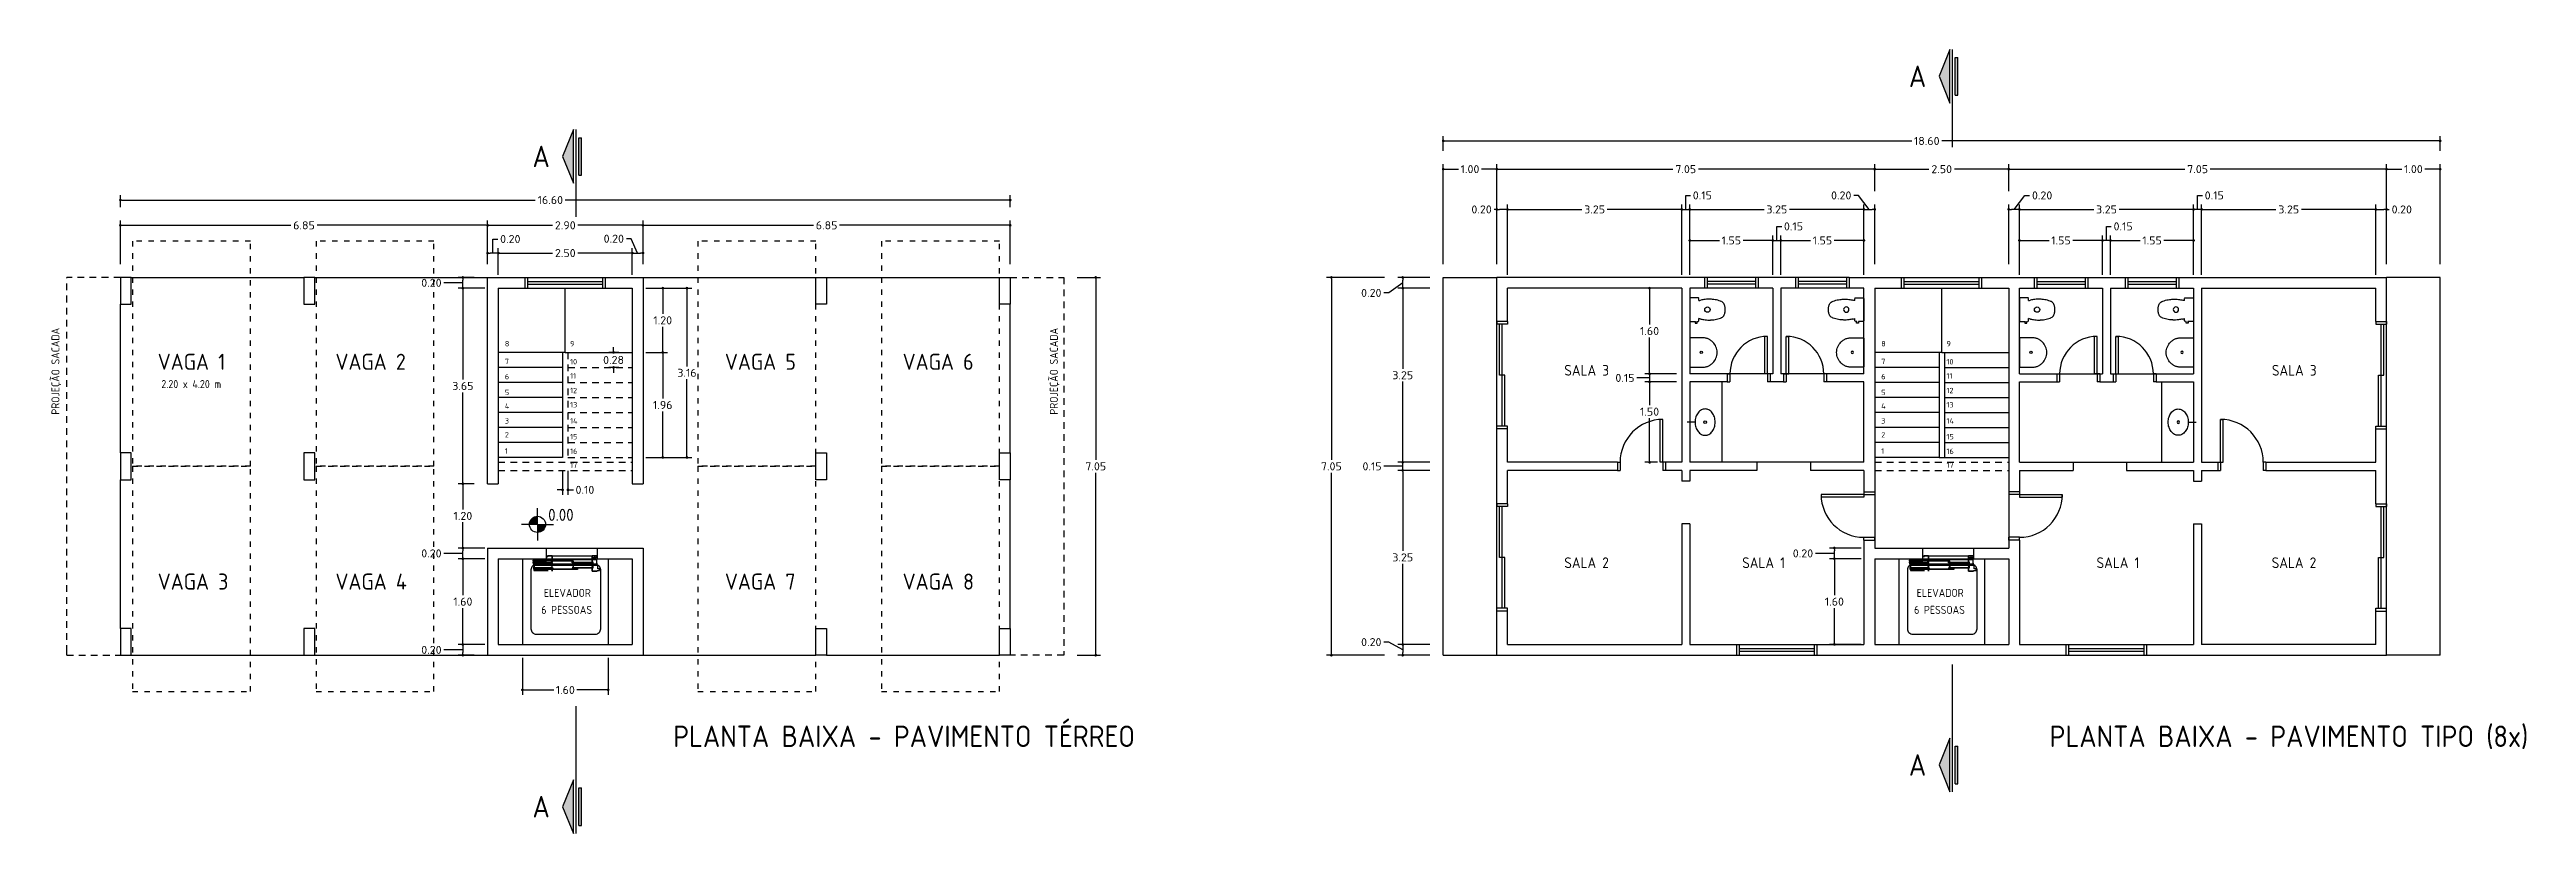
# Model space of a CAD drawing. Extents: x -45.1 to 25.3, y 0 to 51.8.
# Drawn here: x -43.36 to 2.85, y 0.64 to 15.27 of the extents above; entities that cross this region are included whole.
import ezdxf
from ezdxf.enums import TextEntityAlignment as Align

# ---------------------------------------------------------------- set-up
doc = ezdxf.new("R2010")
doc.units = 0
doc.header["$MEASUREMENT"] = 0
for name, pattern in [('CENTER', [2, 1.25, -0.25, 0.25, -0.25]), ('DOT2', [0.125, 0, -0.125]), ('HIDDEN', [0.375, 0.25, -0.125]), ('HIDDEN2', [0.1875, 0.125, -0.0625])]:
    doc.linetypes.add(name, pattern=pattern)
doc.layers.get('0').update_dxf_attribs({"linetype": 'CONTINUOUS'})
doc.layers.get('Defpoints').update_dxf_attribs({"linetype": 'CONTINUOUS'})
for name, color, linetype in [('BLOCOS', 1, 'CONTINUOUS'), ('COTA', 1, 'CONTINUOUS'), ('PAREDE', 4, 'CONTINUOUS'), ('PROJECAO', 1, 'HIDDEN2'), ('VISTA', 251, 'CONTINUOUS')]:
    doc.layers.add(name, color=color, linetype=linetype)
doc.styles.get("Standard").update_dxf_attribs({"font": 'isocp.shx', "width": 1.2})
doc.styles.add('TCTABELA-TXT', font='isocp.shx')
doc.dimstyles.new('eixos', dxfattribs={"dimscale": 0.5, "dimtxt": 0.3, "dimasz": 0.1, "dimexe": 0.18, "dimexo": 0.5, "dimgap": 0.09, "dimtad": 0, "dimtih": 1, "dimtoh": 1, "dimzin": 0, "dimdsep": 46, "dimtxsty": 'Standard', "dimblk": 'DOT', "dimcen": 0.09, "dimadec": 0, "dimazin": 0, "dimtfac": 1, "dimtofl": 0, "dimtmove": 0, "dimatfit": 3, "dimfxl": 1, "dimtolj": 1, "dimtzin": 0, "dimarcsym": 0})

msp = doc.modelspace()

# ---------------------------------------------------------------- texts
at = {"color": 4}
for p in [(-8.507, 14.767), (-34.186, 13.271), (-8.507, 1.915)]:
    msp.add_text('A', height=0.4, dxfattribs=at).set_placement(p, align=Align.MIDDLE)
at = {"style": 'TCTABELA-TXT'}
for p in [(-43.173, 8.452), (-24.546, 8.452)]:
    msp.add_text('PROJEÇÃO SACADA', height=0.15, rotation=90, dxfattribs=at).set_placement(p)
for s, height, p in [('VAGA 1', 0.3, (-41.34, 9.289)), ('VAGA 2', 0.3, (-38.024, 9.289)), ('VAGA 5', 0.3, (-30.758, 9.289)), ('VAGA 6', 0.3, (-27.442, 9.289)), ('2.20 x 4.20 m', 0.15, (-41.273, 8.948)), ('VAGA 3', 0.3, (-41.34, 5.187)), ('VAGA 4', 0.3, (-38.024, 5.187)), ('ELEVADOR', 0.15, (-34.136, 5.051)), ('VAGA 7', 0.3, (-30.758, 5.187)), ('VAGA 8', 0.3, (-27.442, 5.187)), ('ELEVADOR', 0.15, (-8.523, 5.051)), ('6 PESSOAS', 0.15, (-34.184, 4.734)), ('6 PESSOAS', 0.15, (-8.572, 4.734))]:
    msp.add_text(s, height=height, dxfattribs=at).set_placement(p)
for s, p in [('SALA 3', (-15.098, 9.181)), ('SALA 3', (-1.897, 9.181)), ('SALA 2', (-15.098, 5.589)), ('SALA 1', (-11.779, 5.589)), ('SALA 1', (-5.168, 5.589)), ('SALA 2', (-1.9, 5.589))]:
    msp.add_text(s, height=0.2).set_placement(p)
at = {"color": 3}
for s, p in [('PLANTA BAIXA - PAVIMENTO TÉRREO', (-31.723, 2.25)), ('PLANTA BAIXA - PAVIMENTO TIPO (8x)', (-6.044, 2.25))]:
    msp.add_text(s, height=0.4, dxfattribs=at).set_placement(p)
at = {"linetype": 'Continuous'}
msp.add_text('A', height=0.4, dxfattribs=at).set_placement((-34.186, 1.136), align=Align.MIDDLE)
at = {"layer": 'COTA', "width": 1.2}
for s, p in [('8', (-34.864, 9.727)), ('9', (-33.647, 9.727)), ('8', (-9.185, 9.727)), ('9', (-7.968, 9.727)), ('7', (-34.864, 9.396)), ('10', (-33.647, 9.39)), ('7', (-9.185, 9.396)), ('10', (-7.968, 9.39)), ('6', (-34.864, 9.113)), ('5', (-34.864, 8.817)), ('11', (-33.647, 9.125)), ('12', (-33.647, 8.853)), ('6', (-9.185, 9.113)), ('5', (-9.185, 8.817)), ('11', (-7.968, 9.125)), ('12', (-7.968, 8.853)), ('4', (-34.864, 8.564)), ('3', (-34.864, 8.286)), ('13', (-33.647, 8.587)), ('14', (-33.647, 8.286)), ('4', (-9.185, 8.564)), ('3', (-9.185, 8.286)), ('13', (-7.968, 8.587)), ('14', (-7.968, 8.286)), ('2', (-34.864, 8.026)), ('15', (-33.647, 7.991)), ('2', (-9.185, 8.026)), ('15', (-7.968, 7.991)), ('1', (-34.864, 7.725)), ('16', (-33.647, 7.719)), ('17', (-33.647, 7.459)), ('1', (-9.185, 7.725)), ('16', (-7.968, 7.719)), ('17', (-7.968, 7.459))]:
    msp.add_text(s, height=0.1, dxfattribs=at).set_placement(p)

# ---------------------------------------------------------------- blocks, each defined once
blk = doc.blocks.new('ntc')
for p, q in [((0, 0.25), (-0.5, 0.05)), ((-0.5, 0.05), (0.5, 0.05)), ((0.5, 0.05), (0, 0.25)), ((-0.35, -0.05), (0.35, -0.05)), ((-0.35, -0.05), (-0.35, -0.1)), ((-0.35, -0.1), (0.35, -0.1)), ((0.35, -0.05), (0.35, -0.1))]:
    blk.add_line(p, q)
for points in [[(-0.5, 0.05), (0.5, 0.05), (0, 0.25), (0.5, 0.05)], [(-0.35, -0.1), (-0.35, -0.05), (0.35, -0.1), (0.35, -0.05)]]:
    blk.add_solid(points)
blk = doc.blocks.new('_Dot')
at = {"color": 0, "linetype": 'ByBlock', "lineweight": -2}
blk.add_line((-0.5, 0), (-1, 0), dxfattribs=at)
at = {"color": 0, "linetype": 'ByBlock', "const_width": 0.5}
blk.add_lwpolyline([(-0.25, 0, 1), (0.25, 0, 1)], format="xyb", close=True, dxfattribs=at)
blk = doc.blocks.new('*D54')
at = {"layer": 'COTA', "color": 0, "lineweight": -2, "transparency": 16777216}
for p, q in [((-35.236, 5.763), (-35.737, 5.763)), ((-35.647, 5.713), (-35.647, 5.083)), ((-35.647, 4.213), (-35.647, 4.843)), ((-35.236, 4.163), (-35.737, 4.163))]:
    blk.add_line(p, q, dxfattribs=at)
at = {"layer": 'Defpoints', "color": 0, "transparency": 16777216}
for p in [(-35.647, 5.763), (-34.986, 5.763), (-34.986, 4.163)]:
    blk.add_point(p, dxfattribs=at)
at = {"layer": 'COTA', "color": 0, "lineweight": -2, "transparency": 16777216, "xscale": 0.05, "yscale": 0.05, "zscale": 0.05}
for p, rotation in [((-35.647, 5.763), 90), ((-35.647, 4.163), 270)]:
    blk.add_blockref('_Dot', p, dxfattribs=dict(at, rotation=rotation))
at = {"layer": 'COTA', "color": 0, "transparency": 16777216, "insert": (-35.647, 4.963), "char_height": 0.15, "attachment_point": 5}
blk.add_mtext('\\A1;1.60', dxfattribs=at)
blk = doc.blocks.new('*D55')
at = {"layer": 'COTA', "color": 0, "lineweight": -2, "transparency": 16777216}
for p, q in [((-35.91, 5.863), (-36, 5.863)), ((-35.647, 5.863), (-35.91, 5.863)), ((-35.236, 5.963), (-35.737, 5.963)), ((-35.236, 5.763), (-35.737, 5.763)), ((-35.647, 5.813), (-35.647, 5.913))]:
    blk.add_line(p, q, dxfattribs=at)
at = {"layer": 'Defpoints', "color": 0, "transparency": 16777216}
for p in [(-35.647, 5.963), (-34.986, 5.963), (-34.986, 5.763)]:
    blk.add_point(p, dxfattribs=at)
at = {"layer": 'COTA', "color": 0, "lineweight": -2, "transparency": 16777216, "xscale": 0.05, "yscale": 0.05, "zscale": 0.05}
for p, rotation in [((-35.647, 5.963), 90), ((-35.647, 5.763), 270)]:
    blk.add_blockref('_Dot', p, dxfattribs=dict(at, rotation=rotation))
at = {"layer": 'COTA', "color": 0, "transparency": 16777216, "insert": (-36.234, 5.863), "char_height": 0.15, "attachment_point": 5}
blk.add_mtext('\\A1;0.20', dxfattribs=at)
blk = doc.blocks.new('*D56')
at = {"layer": 'COTA', "color": 0, "lineweight": -2, "transparency": 16777216}
for p, q in [((-35.436, 7.163), (-35.737, 7.163)), ((-35.647, 7.113), (-35.647, 6.683)), ((-35.647, 6.013), (-35.647, 6.443)), ((-35.236, 5.963), (-35.737, 5.963))]:
    blk.add_line(p, q, dxfattribs=at)
at = {"layer": 'Defpoints', "color": 0, "transparency": 16777216}
for p in [(-35.647, 7.163), (-35.186, 7.163), (-34.986, 5.963)]:
    blk.add_point(p, dxfattribs=at)
at = {"layer": 'COTA', "color": 0, "lineweight": -2, "transparency": 16777216, "xscale": 0.05, "yscale": 0.05, "zscale": 0.05}
for p, rotation in [((-35.647, 7.163), 90), ((-35.647, 5.963), 270)]:
    blk.add_blockref('_Dot', p, dxfattribs=dict(at, rotation=rotation))
at = {"layer": 'COTA', "color": 0, "transparency": 16777216, "insert": (-35.647, 6.563), "char_height": 0.15, "attachment_point": 5}
blk.add_mtext('\\A1;1.20', dxfattribs=at)
blk = doc.blocks.new('*D57')
at = {"layer": 'COTA', "color": 0, "lineweight": -2, "transparency": 16777216}
for p, q in [((-35.236, 10.813), (-35.737, 10.813)), ((-35.647, 10.763), (-35.647, 9.108)), ((-35.647, 7.213), (-35.647, 8.868)), ((-35.436, 7.163), (-35.737, 7.163))]:
    blk.add_line(p, q, dxfattribs=at)
at = {"layer": 'Defpoints', "color": 0, "transparency": 16777216}
for p in [(-35.647, 10.813), (-34.986, 10.813), (-35.186, 7.163)]:
    blk.add_point(p, dxfattribs=at)
at = {"layer": 'COTA', "color": 0, "lineweight": -2, "transparency": 16777216, "xscale": 0.05, "yscale": 0.05, "zscale": 0.05}
for p, rotation in [((-35.647, 10.813), 90), ((-35.647, 7.163), 270)]:
    blk.add_blockref('_Dot', p, dxfattribs=dict(at, rotation=rotation))
at = {"layer": 'COTA', "color": 0, "transparency": 16777216, "insert": (-35.647, 8.988), "char_height": 0.15, "attachment_point": 5}
blk.add_mtext('\\A1;3.65', dxfattribs=at)
blk = doc.blocks.new('*D58')
at = {"layer": 'COTA', "color": 0, "lineweight": -2, "transparency": 16777216}
for p, q in [((-42.036, 11.263), (-42.036, 12.076)), ((-35.186, 11.263), (-35.186, 12.076)), ((-41.986, 11.986), (-38.854, 11.986)), ((-35.236, 11.986), (-38.368, 11.986))]:
    blk.add_line(p, q, dxfattribs=at)
at = {"layer": 'Defpoints', "color": 0, "transparency": 16777216}
for p in [(-35.186, 11.986), (-42.036, 11.013), (-35.186, 11.013)]:
    blk.add_point(p, dxfattribs=at)
at = {"layer": 'COTA', "color": 0, "lineweight": -2, "transparency": 16777216, "xscale": 0.05, "yscale": 0.05, "zscale": 0.05, "rotation": 180}
blk.add_blockref('_Dot', (-42.036, 11.986), dxfattribs=at)
at = {"layer": 'COTA', "color": 0, "lineweight": -2, "transparency": 16777216, "xscale": 0.05, "yscale": 0.05, "zscale": 0.05}
blk.add_blockref('_Dot', (-35.186, 11.986), dxfattribs=at)
at = {"layer": 'COTA', "color": 0, "transparency": 16777216, "insert": (-38.611, 11.986), "char_height": 0.15, "attachment_point": 5}
blk.add_mtext('\\A1;6.85', dxfattribs=at)
blk = doc.blocks.new('*D59')
at = {"layer": 'COTA', "color": 0, "lineweight": -2, "transparency": 16777216}
for p, q in [((-35.186, 11.263), (-35.186, 12.076)), ((-32.286, 11.263), (-32.286, 12.076)), ((-35.136, 11.986), (-33.973, 11.986)), ((-32.336, 11.986), (-33.5, 11.986))]:
    blk.add_line(p, q, dxfattribs=at)
at = {"layer": 'Defpoints', "color": 0, "transparency": 16777216}
for p in [(-32.286, 11.986), (-35.186, 11.013), (-32.286, 11.013)]:
    blk.add_point(p, dxfattribs=at)
at = {"layer": 'COTA', "color": 0, "lineweight": -2, "transparency": 16777216, "xscale": 0.05, "yscale": 0.05, "zscale": 0.05, "rotation": 180}
blk.add_blockref('_Dot', (-35.186, 11.986), dxfattribs=at)
at = {"layer": 'COTA', "color": 0, "lineweight": -2, "transparency": 16777216, "xscale": 0.05, "yscale": 0.05, "zscale": 0.05}
blk.add_blockref('_Dot', (-32.286, 11.986), dxfattribs=at)
at = {"layer": 'COTA', "color": 0, "transparency": 16777216, "insert": (-33.736, 11.986), "char_height": 0.15, "attachment_point": 5}
blk.add_mtext('\\A1;2.90', dxfattribs=at)
blk = doc.blocks.new('*D60')
at = {"layer": 'COTA', "color": 0, "lineweight": -2, "transparency": 16777216}
for p, q in [((-32.286, 11.263), (-32.286, 12.076)), ((-25.436, 11.263), (-25.436, 12.076)), ((-32.236, 11.986), (-29.104, 11.986)), ((-25.486, 11.986), (-28.618, 11.986))]:
    blk.add_line(p, q, dxfattribs=at)
at = {"layer": 'Defpoints', "color": 0, "transparency": 16777216}
for p in [(-25.436, 11.986), (-32.286, 11.013), (-25.436, 11.013)]:
    blk.add_point(p, dxfattribs=at)
at = {"layer": 'COTA', "color": 0, "lineweight": -2, "transparency": 16777216, "xscale": 0.05, "yscale": 0.05, "zscale": 0.05, "rotation": 180}
blk.add_blockref('_Dot', (-32.286, 11.986), dxfattribs=at)
at = {"layer": 'COTA', "color": 0, "lineweight": -2, "transparency": 16777216, "xscale": 0.05, "yscale": 0.05, "zscale": 0.05}
blk.add_blockref('_Dot', (-25.436, 11.986), dxfattribs=at)
at = {"layer": 'COTA', "color": 0, "transparency": 16777216, "insert": (-28.861, 11.986), "char_height": 0.15, "attachment_point": 5}
blk.add_mtext('\\A1;6.85', dxfattribs=at)
blk = doc.blocks.new('*D61')
at = {"layer": 'COTA', "color": 0, "lineweight": -2, "transparency": 16777216}
for p, q in [((-24.186, 11.013), (-23.75, 11.013)), ((-23.84, 10.963), (-23.84, 7.608)), ((-23.84, 4.013), (-23.84, 7.368)), ((-24.186, 3.963), (-23.75, 3.963))]:
    blk.add_line(p, q, dxfattribs=at)
at = {"layer": 'Defpoints', "color": 0, "transparency": 16777216}
for p in [(-24.436, 11.013), (-23.84, 11.013), (-24.436, 3.963)]:
    blk.add_point(p, dxfattribs=at)
at = {"layer": 'COTA', "color": 0, "lineweight": -2, "transparency": 16777216, "xscale": 0.05, "yscale": 0.05, "zscale": 0.05}
for p, rotation in [((-23.84, 11.013), 90), ((-23.84, 3.963), 270)]:
    blk.add_blockref('_Dot', p, dxfattribs=dict(at, rotation=rotation))
at = {"layer": 'COTA', "color": 0, "transparency": 16777216, "insert": (-23.84, 7.488), "char_height": 0.15, "attachment_point": 5}
blk.add_mtext('\\A1;7.05', dxfattribs=at)
blk = doc.blocks.new('*D62')
at = {"layer": 'COTA', "color": 0, "lineweight": -2, "transparency": 16777216}
for p, q in [((-35.91, 10.913), (-36, 10.913)), ((-35.647, 10.913), (-35.91, 10.913)), ((-35.436, 11.013), (-35.737, 11.013)), ((-35.236, 10.813), (-35.737, 10.813)), ((-35.647, 10.863), (-35.647, 10.963))]:
    blk.add_line(p, q, dxfattribs=at)
at = {"layer": 'Defpoints', "color": 0, "transparency": 16777216}
for p in [(-35.647, 11.013), (-35.186, 11.013), (-34.986, 10.813)]:
    blk.add_point(p, dxfattribs=at)
at = {"layer": 'COTA', "color": 0, "lineweight": -2, "transparency": 16777216, "xscale": 0.05, "yscale": 0.05, "zscale": 0.05}
for p, rotation in [((-35.647, 11.013), 90), ((-35.647, 10.813), 270)]:
    blk.add_blockref('_Dot', p, dxfattribs=dict(at, rotation=rotation))
at = {"layer": 'COTA', "color": 0, "transparency": 16777216, "insert": (-36.234, 10.913), "char_height": 0.15, "attachment_point": 5}
blk.add_mtext('\\A1;0.20', dxfattribs=at)
blk = doc.blocks.new('*D63')
at = {"layer": 'COTA', "color": 0, "lineweight": -2, "transparency": 16777216}
for p, q in [((-35.236, 4.163), (-35.737, 4.163)), ((-35.91, 4.063), (-36, 4.063)), ((-35.647, 4.063), (-35.91, 4.063)), ((-35.436, 3.963), (-35.737, 3.963)), ((-35.647, 4.113), (-35.647, 4.013))]:
    blk.add_line(p, q, dxfattribs=at)
at = {"layer": 'Defpoints', "color": 0, "transparency": 16777216}
for p in [(-34.986, 4.163), (-35.647, 3.963), (-35.186, 3.963)]:
    blk.add_point(p, dxfattribs=at)
at = {"layer": 'COTA', "color": 0, "lineweight": -2, "transparency": 16777216, "xscale": 0.05, "yscale": 0.05, "zscale": 0.05}
for p, rotation in [((-35.647, 4.163), 90), ((-35.647, 3.963), 270)]:
    blk.add_blockref('_Dot', p, dxfattribs=dict(at, rotation=rotation))
at = {"layer": 'COTA', "color": 0, "transparency": 16777216, "insert": (-36.234, 4.063), "char_height": 0.15, "attachment_point": 5}
blk.add_mtext('\\A1;0.20', dxfattribs=at)
blk = doc.blocks.new('*D64')
at = {"layer": 'COTA', "color": 0, "lineweight": -2, "transparency": 16777216}
for p, q in [((-34.536, 3.913), (-34.536, 3.225)), ((-32.936, 3.913), (-32.936, 3.225)), ((-34.486, 3.315), (-33.952, 3.315)), ((-32.986, 3.315), (-33.52, 3.315))]:
    blk.add_line(p, q, dxfattribs=at)
at = {"layer": 'Defpoints', "color": 0, "transparency": 16777216}
for p in [(-34.536, 4.163), (-32.936, 4.163), (-32.936, 3.315)]:
    blk.add_point(p, dxfattribs=at)
at = {"layer": 'COTA', "color": 0, "lineweight": -2, "transparency": 16777216, "xscale": 0.05, "yscale": 0.05, "zscale": 0.05, "rotation": 180}
blk.add_blockref('_Dot', (-34.536, 3.315), dxfattribs=at)
at = {"layer": 'COTA', "color": 0, "lineweight": -2, "transparency": 16777216, "xscale": 0.05, "yscale": 0.05, "zscale": 0.05}
blk.add_blockref('_Dot', (-32.936, 3.315), dxfattribs=at)
at = {"layer": 'COTA', "color": 0, "transparency": 16777216, "insert": (-33.736, 3.315), "char_height": 0.15, "attachment_point": 5}
blk.add_mtext('\\A1;1.60', dxfattribs=at)
blk = doc.blocks.new('*D65')
at = {"layer": 'COTA', "color": 0, "lineweight": -2, "transparency": 16777216}
for p, q in [((-34.986, 11.063), (-34.986, 11.558)), ((-32.486, 11.063), (-32.486, 11.558)), ((-34.936, 11.468), (-33.973, 11.468)), ((-32.536, 11.468), (-33.5, 11.468))]:
    blk.add_line(p, q, dxfattribs=at)
at = {"layer": 'Defpoints', "color": 0, "transparency": 16777216}
for p in [(-32.486, 11.468), (-34.986, 10.813), (-32.486, 10.813)]:
    blk.add_point(p, dxfattribs=at)
at = {"layer": 'COTA', "color": 0, "lineweight": -2, "transparency": 16777216, "xscale": 0.05, "yscale": 0.05, "zscale": 0.05, "rotation": 180}
blk.add_blockref('_Dot', (-34.986, 11.468), dxfattribs=at)
at = {"layer": 'COTA', "color": 0, "lineweight": -2, "transparency": 16777216, "xscale": 0.05, "yscale": 0.05, "zscale": 0.05}
blk.add_blockref('_Dot', (-32.486, 11.468), dxfattribs=at)
at = {"layer": 'COTA', "color": 0, "transparency": 16777216, "insert": (-33.736, 11.468), "char_height": 0.15, "attachment_point": 5}
blk.add_mtext('\\A1;2.50', dxfattribs=at)
blk = doc.blocks.new('*D66')
at = {"layer": 'COTA', "color": 0, "lineweight": -2, "transparency": 16777216}
for p, q in [((-32.506, 11.736), (-32.596, 11.736)), ((-32.386, 11.468), (-32.506, 11.736)), ((-32.486, 11.063), (-32.486, 11.558)), ((-32.286, 11.263), (-32.286, 11.558)), ((-32.436, 11.468), (-32.336, 11.468))]:
    blk.add_line(p, q, dxfattribs=at)
at = {"layer": 'Defpoints', "color": 0, "transparency": 16777216}
for p in [(-32.286, 11.468), (-32.486, 10.813), (-32.286, 11.013)]:
    blk.add_point(p, dxfattribs=at)
at = {"layer": 'COTA', "color": 0, "lineweight": -2, "transparency": 16777216, "xscale": 0.05, "yscale": 0.05, "zscale": 0.05, "rotation": 180}
blk.add_blockref('_Dot', (-32.486, 11.468), dxfattribs=at)
at = {"layer": 'COTA', "color": 0, "lineweight": -2, "transparency": 16777216, "xscale": 0.05, "yscale": 0.05, "zscale": 0.05}
blk.add_blockref('_Dot', (-32.286, 11.468), dxfattribs=at)
at = {"layer": 'COTA', "color": 0, "transparency": 16777216, "insert": (-32.831, 11.736), "char_height": 0.15, "attachment_point": 5}
blk.add_mtext('\\A1;0.20', dxfattribs=at)
blk = doc.blocks.new('*D67')
at = {"layer": 'COTA', "color": 0, "lineweight": -2, "transparency": 16777216}
for p, q in [((-35.186, 11.513), (-35.186, 11.558)), ((-35.086, 11.468), (-35.086, 11.73)), ((-35.086, 11.73), (-34.996, 11.73)), ((-34.986, 11.063), (-34.986, 11.558)), ((-35.036, 11.468), (-35.136, 11.468))]:
    blk.add_line(p, q, dxfattribs=at)
at = {"layer": 'Defpoints', "color": 0, "transparency": 16777216}
for p in [(-35.186, 11.468), (-35.186, 11.263), (-34.986, 10.813)]:
    blk.add_point(p, dxfattribs=at)
at = {"layer": 'COTA', "color": 0, "lineweight": -2, "transparency": 16777216, "xscale": 0.05, "yscale": 0.05, "zscale": 0.05, "rotation": 180}
blk.add_blockref('_Dot', (-35.186, 11.468), dxfattribs=at)
at = {"layer": 'COTA', "color": 0, "lineweight": -2, "transparency": 16777216, "xscale": 0.05, "yscale": 0.05, "zscale": 0.05}
blk.add_blockref('_Dot', (-34.986, 11.468), dxfattribs=at)
at = {"layer": 'COTA', "color": 0, "transparency": 16777216, "insert": (-34.762, 11.73), "char_height": 0.15, "attachment_point": 5}
blk.add_mtext('\\A1;0.20', dxfattribs=at)
blk = doc.blocks.new('*D68')
at = {"layer": 'COTA', "color": 0, "lineweight": -2, "transparency": 16777216}
for p, q in [((-42.036, 12.326), (-42.036, 12.548)), ((-25.436, 12.326), (-25.436, 12.548)), ((-41.986, 12.458), (-34.295, 12.458)), ((-25.486, 12.458), (-33.736, 12.458))]:
    blk.add_line(p, q, dxfattribs=at)
at = {"layer": 'Defpoints', "color": 0, "transparency": 16777216}
for p in [(-42.036, 12.076), (-25.436, 12.458), (-25.436, 12.076)]:
    blk.add_point(p, dxfattribs=at)
at = {"layer": 'COTA', "color": 0, "lineweight": -2, "transparency": 16777216, "xscale": 0.05, "yscale": 0.05, "zscale": 0.05, "rotation": 180}
blk.add_blockref('_Dot', (-42.036, 12.458), dxfattribs=at)
at = {"layer": 'COTA', "color": 0, "lineweight": -2, "transparency": 16777216, "xscale": 0.05, "yscale": 0.05, "zscale": 0.05}
blk.add_blockref('_Dot', (-25.436, 12.458), dxfattribs=at)
at = {"layer": 'COTA', "color": 0, "transparency": 16777216, "insert": (-34.015, 12.458), "char_height": 0.15, "attachment_point": 5}
blk.add_mtext('\\A1;16.60', dxfattribs=at)
blk = doc.blocks.new('np')
for q in [(-0.2, 0), (0, 0.2), (0.2, 0), (0, -0.2)]:
    blk.add_line((0, 0), q)
at = {"const_width": 0.1}
for points in [[(0, 0.05, 0.4142136), (-0.05, 0, 1)], [(-0.05, 0), (-0.05, 0, 1)], [(0, -0.05, 0.4142136), (0.05, 0, 1)]]:
    blk.add_lwpolyline(points, format="xyb", dxfattribs=at)
blk.add_circle((0, 0), 0.1)
blk.add_attdef('0.00', (0.1329, 0.0436), '', height=0.15)
blk = doc.blocks.new('*D72')
at = {"layer": 'COTA', "color": 0, "lineweight": -2, "transparency": 16777216}
for p, q in [((-32.236, 10.813), (-31.376, 10.813)), ((-31.466, 10.763), (-31.466, 9.353)), ((-31.466, 7.703), (-31.466, 9.113)), ((-32.236, 7.653), (-31.376, 7.653))]:
    blk.add_line(p, q, dxfattribs=at)
at = {"layer": 'Defpoints', "color": 0, "transparency": 16777216}
for p in [(-32.486, 10.813), (-31.466, 10.813), (-32.486, 7.653)]:
    blk.add_point(p, dxfattribs=at)
at = {"layer": 'COTA', "color": 0, "lineweight": -2, "transparency": 16777216, "xscale": 0.05, "yscale": 0.05, "zscale": 0.05}
for p, rotation in [((-31.466, 10.813), 90), ((-31.466, 7.653), 270)]:
    blk.add_blockref('_Dot', p, dxfattribs=dict(at, rotation=rotation))
at = {"layer": 'COTA', "color": 0, "transparency": 16777216, "insert": (-31.466, 9.233), "char_height": 0.15, "attachment_point": 5}
blk.add_mtext('\\A1;3.16', dxfattribs=at)
blk = doc.blocks.new('*D97')
at = {"layer": 'COTA', "color": 0, "lineweight": -2, "transparency": 16777216}
for p, q in [((-32.236, 10.813), (-31.828, 10.813)), ((-31.918, 10.763), (-31.918, 10.333)), ((-31.918, 9.663), (-31.918, 10.093)), ((-32.236, 9.613), (-31.828, 9.613))]:
    blk.add_line(p, q, dxfattribs=at)
at = {"layer": 'Defpoints', "color": 0, "transparency": 16777216}
for p in [(-32.486, 10.813), (-32.486, 9.613), (-31.918, 9.613)]:
    blk.add_point(p, dxfattribs=at)
at = {"layer": 'COTA', "color": 0, "lineweight": -2, "transparency": 16777216, "xscale": 0.05, "yscale": 0.05, "zscale": 0.05}
for p, rotation in [((-31.918, 10.813), 90), ((-31.918, 9.613), 270)]:
    blk.add_blockref('_Dot', p, dxfattribs=dict(at, rotation=rotation))
at = {"layer": 'COTA', "color": 0, "transparency": 16777216, "insert": (-31.918, 10.213), "char_height": 0.15, "attachment_point": 5}
blk.add_mtext('\\A1;1.20', dxfattribs=at)
blk = doc.blocks.new('*D98')
at = {"layer": 'COTA', "color": 0, "lineweight": -2, "transparency": 16777216}
for p, q in [((-32.236, 9.613), (-31.828, 9.613)), ((-31.918, 9.563), (-31.918, 8.753)), ((-31.918, 7.703), (-31.918, 8.513)), ((-32.236, 7.653), (-31.828, 7.653))]:
    blk.add_line(p, q, dxfattribs=at)
at = {"layer": 'Defpoints', "color": 0, "transparency": 16777216}
for p in [(-32.486, 9.613), (-32.486, 7.653), (-31.918, 7.653)]:
    blk.add_point(p, dxfattribs=at)
at = {"layer": 'COTA', "color": 0, "lineweight": -2, "transparency": 16777216, "xscale": 0.05, "yscale": 0.05, "zscale": 0.05}
for p, rotation in [((-31.918, 9.613), 90), ((-31.918, 7.653), 270)]:
    blk.add_blockref('_Dot', p, dxfattribs=dict(at, rotation=rotation))
at = {"layer": 'COTA', "color": 0, "transparency": 16777216, "insert": (-31.918, 8.633), "char_height": 0.15, "attachment_point": 5}
blk.add_mtext('\\A1;1.96', dxfattribs=at)
blk = doc.blocks.new('*D99')
at = {"layer": 'COTA', "color": 0, "lineweight": -2, "transparency": 16777216}
for p, q in [((-32.835, 9.663), (-32.835, 9.713)), ((-32.736, 9.613), (-32.925, 9.613)), ((-32.736, 9.333), (-32.925, 9.333)), ((-32.835, 9.283), (-32.835, 9.233))]:
    blk.add_line(p, q, dxfattribs=at)
at = {"layer": 'Defpoints', "color": 0, "transparency": 16777216}
for p in [(-32.835, 9.333), (-32.486, 9.613), (-32.486, 9.333)]:
    blk.add_point(p, dxfattribs=at)
at = {"layer": 'COTA', "color": 0, "lineweight": -2, "transparency": 16777216, "xscale": 0.05, "yscale": 0.05, "zscale": 0.05}
for p, rotation in [((-32.835, 9.613), 270), ((-32.835, 9.333), 90)]:
    blk.add_blockref('_Dot', p, dxfattribs=dict(at, rotation=rotation))
at = {"layer": 'COTA', "color": 0, "transparency": 16777216, "insert": (-32.835, 9.473), "char_height": 0.15, "attachment_point": 5}
blk.add_mtext('\\A1;0.28', dxfattribs=at)
blk = doc.blocks.new('*D100')
at = {"layer": 'COTA', "color": 0, "lineweight": -2, "transparency": 16777216}
for p, q in [((-33.786, 7.403), (-33.786, 6.959)), ((-33.686, 7.403), (-33.686, 6.959)), ((-33.836, 7.049), (-33.886, 7.049)), ((-33.636, 7.049), (-33.586, 7.049))]:
    blk.add_line(p, q, dxfattribs=at)
at = {"layer": 'Defpoints', "color": 0, "transparency": 16777216}
for p in [(-33.786, 7.653), (-33.686, 7.653), (-33.686, 7.049)]:
    blk.add_point(p, dxfattribs=at)
at = {"layer": 'COTA', "color": 0, "lineweight": -2, "transparency": 16777216, "xscale": 0.05, "yscale": 0.05, "zscale": 0.05}
blk.add_blockref('_Dot', (-33.786, 7.049), dxfattribs=at)
at = {"layer": 'COTA', "color": 0, "lineweight": -2, "transparency": 16777216, "xscale": 0.05, "yscale": 0.05, "zscale": 0.05, "rotation": 180}
blk.add_blockref('_Dot', (-33.686, 7.049), dxfattribs=at)
at = {"layer": 'COTA', "color": 0, "transparency": 16777216, "insert": (-33.37, 7.049), "char_height": 0.15, "attachment_point": 5}
blk.add_mtext('\\A1;0.10', dxfattribs=at)
blk = doc.blocks.new('*D1')
at = {"layer": 'COTA', "color": 0, "linetype": 'Continuous', "lineweight": -2, "transparency": 16777216}
for p, q in [((-16.357, 12.282), (-16.407, 12.282)), ((-16.357, 11.263), (-16.357, 12.372)), ((-16.207, 12.282), (-16.307, 12.282)), ((-16.157, 11.063), (-16.157, 12.372))]:
    blk.add_line(p, q, dxfattribs=at)
at = {"layer": 'Defpoints', "color": 0, "linetype": 'Continuous', "transparency": 16777216}
for p in [(-16.157, 12.282), (-16.357, 11.013), (-16.157, 10.813)]:
    blk.add_point(p, dxfattribs=at)
at = {"layer": 'COTA', "color": 0, "linetype": 'Continuous', "lineweight": -2, "transparency": 16777216, "xscale": 0.05, "yscale": 0.05, "zscale": 0.05, "rotation": 180}
blk.add_blockref('_Dot', (-16.357, 12.282), dxfattribs=at)
at = {"layer": 'COTA', "color": 0, "linetype": 'Continuous', "lineweight": -2, "transparency": 16777216, "xscale": 0.05, "yscale": 0.05, "zscale": 0.05}
blk.add_blockref('_Dot', (-16.157, 12.282), dxfattribs=at)
at = {"layer": 'COTA', "color": 0, "linetype": 'Continuous', "transparency": 16777216, "insert": (-16.641, 12.282), "char_height": 0.15, "attachment_point": 5}
blk.add_mtext('\\A1;0.20', dxfattribs=at)
blk = doc.blocks.new('*D2')
at = {"layer": 'COTA', "color": 0, "linetype": 'Continuous', "lineweight": -2, "transparency": 16777216}
for p, q in [((-16.157, 11.063), (-16.157, 12.372)), ((-16.107, 12.282), (-14.77, 12.282)), ((-12.957, 12.282), (-14.295, 12.282)), ((-12.907, 11.063), (-12.907, 12.372))]:
    blk.add_line(p, q, dxfattribs=at)
at = {"layer": 'Defpoints', "color": 0, "linetype": 'Continuous', "transparency": 16777216}
for p in [(-12.907, 12.282), (-16.157, 10.813), (-12.907, 10.813)]:
    blk.add_point(p, dxfattribs=at)
at = {"layer": 'COTA', "color": 0, "linetype": 'Continuous', "lineweight": -2, "transparency": 16777216, "xscale": 0.05, "yscale": 0.05, "zscale": 0.05, "rotation": 180}
blk.add_blockref('_Dot', (-16.157, 12.282), dxfattribs=at)
at = {"layer": 'COTA', "color": 0, "linetype": 'Continuous', "lineweight": -2, "transparency": 16777216, "xscale": 0.05, "yscale": 0.05, "zscale": 0.05}
blk.add_blockref('_Dot', (-12.907, 12.282), dxfattribs=at)
at = {"layer": 'COTA', "color": 0, "linetype": 'Continuous', "transparency": 16777216, "insert": (-14.532, 12.282), "char_height": 0.15, "attachment_point": 5}
blk.add_mtext('\\A1;3.25', dxfattribs=at)
blk = doc.blocks.new('*D3')
at = {"layer": 'COTA', "color": 0, "linetype": 'Continuous', "lineweight": -2, "transparency": 16777216}
for p, q in [((-12.832, 12.282), (-12.832, 12.544)), ((-12.832, 12.544), (-12.742, 12.544)), ((-12.957, 12.282), (-13.007, 12.282)), ((-12.907, 11.063), (-12.907, 12.372)), ((-12.907, 12.282), (-12.757, 12.282)), ((-12.757, 11.063), (-12.757, 12.372)), ((-12.707, 12.282), (-12.657, 12.282))]:
    blk.add_line(p, q, dxfattribs=at)
at = {"layer": 'Defpoints', "color": 0, "linetype": 'Continuous', "transparency": 16777216}
for p in [(-12.757, 12.282), (-12.907, 10.813), (-12.757, 10.813)]:
    blk.add_point(p, dxfattribs=at)
at = {"layer": 'COTA', "color": 0, "linetype": 'Continuous', "lineweight": -2, "transparency": 16777216, "xscale": 0.05, "yscale": 0.05, "zscale": 0.05}
blk.add_blockref('_Dot', (-12.907, 12.282), dxfattribs=at)
at = {"layer": 'COTA', "color": 0, "linetype": 'Continuous', "lineweight": -2, "transparency": 16777216, "xscale": 0.05, "yscale": 0.05, "zscale": 0.05, "rotation": 180}
blk.add_blockref('_Dot', (-12.757, 12.282), dxfattribs=at)
at = {"layer": 'COTA', "color": 0, "linetype": 'Continuous', "transparency": 16777216, "insert": (-12.522, 12.544), "char_height": 0.15, "attachment_point": 5}
blk.add_mtext('\\A1;0.15', dxfattribs=at)
blk = doc.blocks.new('*D4')
at = {"layer": 'COTA', "color": 0, "linetype": 'Continuous', "lineweight": -2, "transparency": 16777216}
for p, q in [((-12.757, 11.063), (-12.757, 11.793)), ((-12.707, 11.703), (-12.202, 11.703)), ((-11.257, 11.703), (-11.763, 11.703)), ((-11.207, 11.063), (-11.207, 11.793))]:
    blk.add_line(p, q, dxfattribs=at)
at = {"layer": 'Defpoints', "color": 0, "linetype": 'Continuous', "transparency": 16777216}
for p in [(-11.207, 11.703), (-12.757, 10.813), (-11.207, 10.813)]:
    blk.add_point(p, dxfattribs=at)
at = {"layer": 'COTA', "color": 0, "linetype": 'Continuous', "lineweight": -2, "transparency": 16777216, "xscale": 0.05, "yscale": 0.05, "zscale": 0.05, "rotation": 180}
blk.add_blockref('_Dot', (-12.757, 11.703), dxfattribs=at)
at = {"layer": 'COTA', "color": 0, "linetype": 'Continuous', "lineweight": -2, "transparency": 16777216, "xscale": 0.05, "yscale": 0.05, "zscale": 0.05}
blk.add_blockref('_Dot', (-11.207, 11.703), dxfattribs=at)
at = {"layer": 'COTA', "color": 0, "linetype": 'Continuous', "transparency": 16777216, "insert": (-11.982, 11.703), "char_height": 0.15, "attachment_point": 5}
blk.add_mtext('\\A1;1.55', dxfattribs=at)
blk = doc.blocks.new('*D5')
at = {"layer": 'COTA', "color": 0, "linetype": 'Continuous', "lineweight": -2, "transparency": 16777216}
for p, q in [((-11.257, 11.703), (-11.307, 11.703)), ((-11.207, 11.063), (-11.207, 11.793)), ((-11.207, 11.703), (-11.057, 11.703)), ((-11.132, 11.703), (-11.132, 11.966)), ((-11.132, 11.966), (-11.042, 11.966)), ((-11.057, 11.063), (-11.057, 11.793)), ((-11.007, 11.703), (-10.957, 11.703))]:
    blk.add_line(p, q, dxfattribs=at)
at = {"layer": 'Defpoints', "color": 0, "linetype": 'Continuous', "transparency": 16777216}
for p in [(-11.057, 11.703), (-11.207, 10.813), (-11.057, 10.813)]:
    blk.add_point(p, dxfattribs=at)
at = {"layer": 'COTA', "color": 0, "linetype": 'Continuous', "lineweight": -2, "transparency": 16777216, "xscale": 0.05, "yscale": 0.05, "zscale": 0.05}
blk.add_blockref('_Dot', (-11.207, 11.703), dxfattribs=at)
at = {"layer": 'COTA', "color": 0, "linetype": 'Continuous', "lineweight": -2, "transparency": 16777216, "xscale": 0.05, "yscale": 0.05, "zscale": 0.05, "rotation": 180}
blk.add_blockref('_Dot', (-11.057, 11.703), dxfattribs=at)
at = {"layer": 'COTA', "color": 0, "linetype": 'Continuous', "transparency": 16777216, "insert": (-10.822, 11.966), "char_height": 0.15, "attachment_point": 5}
blk.add_mtext('\\A1;0.15', dxfattribs=at)
blk = doc.blocks.new('*D6')
at = {"layer": 'COTA', "color": 0, "linetype": 'Continuous', "lineweight": -2, "transparency": 16777216}
for p, q in [((-11.057, 11.063), (-11.057, 11.793)), ((-11.007, 11.703), (-10.502, 11.703)), ((-9.557, 11.703), (-10.063, 11.703)), ((-9.507, 11.063), (-9.507, 11.793))]:
    blk.add_line(p, q, dxfattribs=at)
at = {"layer": 'Defpoints', "color": 0, "linetype": 'Continuous', "transparency": 16777216}
for p in [(-9.507, 11.703), (-11.057, 10.813), (-9.507, 10.813)]:
    blk.add_point(p, dxfattribs=at)
at = {"layer": 'COTA', "color": 0, "linetype": 'Continuous', "lineweight": -2, "transparency": 16777216, "xscale": 0.05, "yscale": 0.05, "zscale": 0.05, "rotation": 180}
blk.add_blockref('_Dot', (-11.057, 11.703), dxfattribs=at)
at = {"layer": 'COTA', "color": 0, "linetype": 'Continuous', "lineweight": -2, "transparency": 16777216, "xscale": 0.05, "yscale": 0.05, "zscale": 0.05}
blk.add_blockref('_Dot', (-9.507, 11.703), dxfattribs=at)
at = {"layer": 'COTA', "color": 0, "linetype": 'Continuous', "transparency": 16777216, "insert": (-10.282, 11.703), "char_height": 0.15, "attachment_point": 5}
blk.add_mtext('\\A1;1.55', dxfattribs=at)
blk = doc.blocks.new('*D7')
at = {"layer": 'COTA', "color": 0, "linetype": 'Continuous', "lineweight": -2, "transparency": 16777216}
for p, q in [((-12.757, 11.063), (-12.757, 12.372)), ((-12.707, 12.282), (-11.37, 12.282)), ((-9.557, 12.282), (-10.895, 12.282)), ((-9.507, 12.043), (-9.507, 12.372))]:
    blk.add_line(p, q, dxfattribs=at)
at = {"layer": 'Defpoints', "color": 0, "linetype": 'Continuous', "transparency": 16777216}
for p in [(-9.507, 12.282), (-9.507, 11.793), (-12.757, 10.813)]:
    blk.add_point(p, dxfattribs=at)
at = {"layer": 'COTA', "color": 0, "linetype": 'Continuous', "lineweight": -2, "transparency": 16777216, "xscale": 0.05, "yscale": 0.05, "zscale": 0.05, "rotation": 180}
blk.add_blockref('_Dot', (-12.757, 12.282), dxfattribs=at)
at = {"layer": 'COTA', "color": 0, "linetype": 'Continuous', "lineweight": -2, "transparency": 16777216, "xscale": 0.05, "yscale": 0.05, "zscale": 0.05}
blk.add_blockref('_Dot', (-9.507, 12.282), dxfattribs=at)
at = {"layer": 'COTA', "color": 0, "linetype": 'Continuous', "transparency": 16777216, "insert": (-11.132, 12.282), "char_height": 0.15, "attachment_point": 5}
blk.add_mtext('\\A1;3.25', dxfattribs=at)
blk = doc.blocks.new('*D8')
at = {"layer": 'COTA', "color": 0, "linetype": 'Continuous', "lineweight": -2, "transparency": 16777216}
for p, q in [((-9.607, 12.544), (-9.697, 12.544)), ((-9.407, 12.282), (-9.607, 12.544)), ((-9.507, 11.313), (-9.507, 12.372)), ((-9.457, 12.282), (-9.357, 12.282)), ((-9.307, 11.263), (-9.307, 12.372))]:
    blk.add_line(p, q, dxfattribs=at)
at = {"layer": 'Defpoints', "color": 0, "linetype": 'Continuous', "transparency": 16777216}
for p in [(-9.307, 12.282), (-9.507, 11.063), (-9.307, 11.013)]:
    blk.add_point(p, dxfattribs=at)
at = {"layer": 'COTA', "color": 0, "linetype": 'Continuous', "lineweight": -2, "transparency": 16777216, "xscale": 0.05, "yscale": 0.05, "zscale": 0.05, "rotation": 180}
blk.add_blockref('_Dot', (-9.507, 12.282), dxfattribs=at)
at = {"layer": 'COTA', "color": 0, "linetype": 'Continuous', "lineweight": -2, "transparency": 16777216, "xscale": 0.05, "yscale": 0.05, "zscale": 0.05}
blk.add_blockref('_Dot', (-9.307, 12.282), dxfattribs=at)
at = {"layer": 'COTA', "color": 0, "linetype": 'Continuous', "transparency": 16777216, "insert": (-9.931, 12.544), "char_height": 0.15, "attachment_point": 5}
blk.add_mtext('\\A1;0.20', dxfattribs=at)
blk = doc.blocks.new('*D9')
at = {"layer": 'COTA', "color": 0, "linetype": 'Continuous', "lineweight": -2, "transparency": 16777216}
for p, q in [((-16.357, 12.622), (-16.357, 13.124)), ((-16.307, 13.034), (-13.07, 13.034)), ((-9.357, 13.034), (-12.595, 13.034)), ((-9.307, 12.622), (-9.307, 13.124))]:
    blk.add_line(p, q, dxfattribs=at)
at = {"layer": 'Defpoints', "color": 0, "linetype": 'Continuous', "transparency": 16777216}
for p in [(-9.307, 13.034), (-16.357, 12.372), (-9.307, 12.372)]:
    blk.add_point(p, dxfattribs=at)
at = {"layer": 'COTA', "color": 0, "linetype": 'Continuous', "lineweight": -2, "transparency": 16777216, "xscale": 0.05, "yscale": 0.05, "zscale": 0.05, "rotation": 180}
blk.add_blockref('_Dot', (-16.357, 13.034), dxfattribs=at)
at = {"layer": 'COTA', "color": 0, "linetype": 'Continuous', "lineweight": -2, "transparency": 16777216, "xscale": 0.05, "yscale": 0.05, "zscale": 0.05}
blk.add_blockref('_Dot', (-9.307, 13.034), dxfattribs=at)
at = {"layer": 'COTA', "color": 0, "linetype": 'Continuous', "transparency": 16777216, "insert": (-12.832, 13.034), "char_height": 0.15, "attachment_point": 5}
blk.add_mtext('\\A1;7.05', dxfattribs=at)
blk = doc.blocks.new('EP11')
for p, q in [((0, 0), (-0.204, 0)), ((0.204, 0), (0, 0)), ((-0.236, -0.102), (-0.252, -0.102)), ((-0.252, -0.102), (-0.252, -0.12)), ((-0.252, -0.12), (-0.252, -0.138)), ((-0.252, -0.138), (-0.236, -0.138)), ((-0.236, -0.105), (-0.236, -0.102)), ((-0.222, -0.105), (-0.236, -0.105)), ((-0.236, -0.138), (-0.236, -0.136)), ((-0.236, -0.136), (-0.222, -0.136)), ((-0.222, -0.017), (-0.222, -0.094)), ((-0.222, -0.094), (-0.222, -0.105)), ((-0.222, -0.136), (-0.222, -0.154)), ((-0.205, -0.17), (-0.167, -0.17)), ((0.167, -0.17), (0.205, -0.17)), ((0.222, -0.094), (0.222, -0.017)), ((0.222, -0.105), (0.222, -0.094)), ((0.222, -0.136), (0.222, -0.105)), ((0.222, -0.154), (0.222, -0.136))]:
    blk.add_line(p, q)
blk.add_circle((0, -0.33), 0.05)
for centre, radius, start, end in [((-0.205, -0.009), 0.00897, 85.423, 105.4568), ((0.205, -0.009), 0.00897, 74.5432, 94.577), ((-0.203, -0.019), 0.019, 101.6475, 174.2551), ((-0.206, -0.154), 0.0164, 181.2974, 255.0735), ((-0.205, -0.149), 0.0206, 256.828, 270.4193), ((0.18, -0.356), 0.376, 176.7557, 184.3902), ((0.31, -0.35), 0.505, 172.5779, 178.2742), ((0.21, -0.375), 0.404, 181.441, 187.1373), ((0.64, -0.389), 0.837, 167.2945, 172.853), ((0.831, -0.307), 1.029, 186.5639, 189.3754), ((-2.426, 0.424), 2.336, 344.3693, 345.259), ((2.426, 0.424), 2.336, 194.741, 195.6307), ((-0.64, -0.389), 0.837, 7.147, 12.7055), ((-0.831, -0.307), 1.029, 350.6246, 353.4361), ((-0.31, -0.35), 0.505, 1.7258, 7.4221), ((-0.21, -0.375), 0.404, 352.8627, 358.559), ((-0.18, -0.356), 0.376, 355.6098, 3.2443), ((0.205, -0.149), 0.0206, 269.5807, 283.172), ((0.203, -0.019), 0.019, 5.745, 78.3525), ((0.206, -0.154), 0.0164, 284.9265, 358.7026), ((0.612, -0.318), 0.812, 191.1417, 194.7638), ((0.303, -0.405), 0.491, 194.1647, 200.2822), ((0.075, -0.499), 0.244, 198.0447, 203.0674), ((-0.057, -0.551), 0.102, 205.7683, 245.401), ((-0.033, -0.484), 0.173, 247.2238, 257.6335), ((-0.029, -0.514), 0.145, 253.5808, 258.8181), ((-0.02, -0.497), 0.164, 256.744, 266.2014), ((-0.025, -0.624), 0.0366, 261.028, 272.9556), ((-0.009, -0.529), 0.132, 263.9528, 273.8771), ((0.009, -0.529), 0.132, 266.1229, 276.0472), ((0.025, -0.624), 0.0366, 267.0444, 278.972), ((0.02, -0.497), 0.164, 273.7986, 283.256), ((0.029, -0.514), 0.145, 281.1819, 286.4192), ((0.033, -0.484), 0.173, 282.3665, 292.7762), ((0.057, -0.551), 0.102, 294.599, 334.2317), ((-0.075, -0.499), 0.244, 336.9326, 341.9553), ((-0.303, -0.405), 0.491, 339.7178, 345.8353), ((-0.612, -0.318), 0.812, 345.2361, 348.8583)]:
    blk.add_arc(centre, radius, start, end)
blk = doc.blocks.new('EP09')
blk.add_lwpolyline([(-0.257, 0, 0.414214), (-0.275, -0.018), (-0.275, -0.25), (-0.274, -0.264), (-0.272, -0.277), (-0.269, -0.291), (-0.267, -0.304), (-0.263, -0.317), (-0.259, -0.33), (-0.254, -0.342), (-0.248, -0.354), (-0.242, -0.366), (-0.236, -0.377), (-0.228, -0.389), (-0.22, -0.4), (-0.212, -0.41), (-0.204, -0.42), (-0.195, -0.429), (-0.195, -0.429), (-0.176, -0.447), (-0.154, -0.463), (-0.131, -0.477), (-0.107, -0.488), (-0.082, -0.498), (-0.055, -0.504), (-0.028, -0.509), (0, -0.51), (0.028, -0.509), (0.055, -0.504), (0.082, -0.498), (0.107, -0.488), (0.131, -0.477), (0.154, -0.463), (0.176, -0.447), (0.195, -0.429), (0.195, -0.429), (0.204, -0.42), (0.212, -0.41), (0.22, -0.4), (0.228, -0.389), (0.236, -0.377), (0.242, -0.366), (0.248, -0.354), (0.254, -0.342), (0.259, -0.33), (0.263, -0.317), (0.267, -0.304), (0.269, -0.291), (0.272, -0.277), (0.274, -0.264), (0.275, -0.25), (0.275, -0.018, 0.414214), (0.257, 0)], format="xyb", close=True)
blk.add_circle((0, -0.215), 0.0225)
blk = doc.blocks.new('EP14')
blk.add_line((0, 0.1), (0, -0.05))
blk.add_lwpolyline([(-0.245, 0.287, 0.124977), (-0.228, 0.218, 0.105809), (-0.173, 0.155, 0.086634), (-0.096, 0.115, 0.076682), (0, 0.1, 0.076682), (0.096, 0.115, 0.086634), (0.173, 0.155, 0.105809), (0.228, 0.218, 0.124977), (0.245, 0.287, 0.124977), (0.228, 0.356, 0.105809), (0.173, 0.419, 0.086634), (0.096, 0.459, 0.076682), (0, 0.474, 0.076682), (-0.096, 0.459, 0.086634), (-0.173, 0.419, 0.105809), (-0.228, 0.356, 0.124977)], format="xyb", close=True)
blk.add_circle((0.001, 0.287), 0.0225)
blk = doc.blocks.new('*D13')
at = {"layer": 'COTA', "color": 0, "linetype": 'Continuous', "lineweight": -2, "transparency": 16777216}
for p, q in [((-17.357, 11.263), (-17.357, 13.124)), ((-17.307, 13.034), (-17.073, 13.034)), ((-16.407, 13.034), (-16.641, 13.034)), ((-16.357, 11.263), (-16.357, 13.124))]:
    blk.add_line(p, q, dxfattribs=at)
at = {"layer": 'Defpoints', "color": 0, "linetype": 'Continuous', "transparency": 16777216}
for p in [(-17.357, 13.034), (-17.357, 11.013), (-16.357, 11.013)]:
    blk.add_point(p, dxfattribs=at)
at = {"layer": 'COTA', "color": 0, "linetype": 'Continuous', "lineweight": -2, "transparency": 16777216, "xscale": 0.05, "yscale": 0.05, "zscale": 0.05, "rotation": 180}
blk.add_blockref('_Dot', (-17.357, 13.034), dxfattribs=at)
at = {"layer": 'COTA', "color": 0, "linetype": 'Continuous', "lineweight": -2, "transparency": 16777216, "xscale": 0.05, "yscale": 0.05, "zscale": 0.05}
blk.add_blockref('_Dot', (-16.357, 13.034), dxfattribs=at)
at = {"layer": 'COTA', "color": 0, "linetype": 'Continuous', "transparency": 16777216, "insert": (-16.857, 13.034), "char_height": 0.15, "attachment_point": 5}
blk.add_mtext('\\A1;1.00', dxfattribs=at)
blk = doc.blocks.new('*D14')
at = {"layer": 'COTA', "color": 0, "linetype": 'Continuous', "lineweight": -2, "transparency": 16777216}
for p, q in [((0.043, 11.063), (0.043, 12.372)), ((0.093, 12.282), (0.193, 12.282)), ((0.243, 11.263), (0.243, 12.372)), ((0.243, 12.282), (0.293, 12.282))]:
    blk.add_line(p, q, dxfattribs=at)
at = {"layer": 'Defpoints', "color": 0, "linetype": 'Continuous', "transparency": 16777216}
for p in [(0.043, 12.282), (0.043, 10.813), (0.243, 11.013)]:
    blk.add_point(p, dxfattribs=at)
at = {"layer": 'COTA', "color": 0, "linetype": 'Continuous', "lineweight": -2, "transparency": 16777216, "xscale": 0.05, "yscale": 0.05, "zscale": 0.05, "rotation": 180}
blk.add_blockref('_Dot', (0.043, 12.282), dxfattribs=at)
at = {"layer": 'COTA', "color": 0, "linetype": 'Continuous', "lineweight": -2, "transparency": 16777216, "xscale": 0.05, "yscale": 0.05, "zscale": 0.05}
blk.add_blockref('_Dot', (0.243, 12.282), dxfattribs=at)
at = {"layer": 'COTA', "color": 0, "linetype": 'Continuous', "transparency": 16777216, "insert": (0.527, 12.282), "char_height": 0.15, "attachment_point": 5}
blk.add_mtext('\\A1;0.20', dxfattribs=at)
blk = doc.blocks.new('*D15')
at = {"layer": 'COTA', "color": 0, "linetype": 'Continuous', "lineweight": -2, "transparency": 16777216}
for p, q in [((-3.207, 11.063), (-3.207, 12.372)), ((-3.157, 12.282), (-1.82, 12.282)), ((-0.007, 12.282), (-1.345, 12.282)), ((0.043, 11.063), (0.043, 12.372))]:
    blk.add_line(p, q, dxfattribs=at)
at = {"layer": 'Defpoints', "color": 0, "linetype": 'Continuous', "transparency": 16777216}
for p in [(-3.207, 12.282), (-3.207, 10.813), (0.043, 10.813)]:
    blk.add_point(p, dxfattribs=at)
at = {"layer": 'COTA', "color": 0, "linetype": 'Continuous', "lineweight": -2, "transparency": 16777216, "xscale": 0.05, "yscale": 0.05, "zscale": 0.05, "rotation": 180}
blk.add_blockref('_Dot', (-3.207, 12.282), dxfattribs=at)
at = {"layer": 'COTA', "color": 0, "linetype": 'Continuous', "lineweight": -2, "transparency": 16777216, "xscale": 0.05, "yscale": 0.05, "zscale": 0.05}
blk.add_blockref('_Dot', (0.043, 12.282), dxfattribs=at)
at = {"layer": 'COTA', "color": 0, "linetype": 'Continuous', "transparency": 16777216, "insert": (-1.582, 12.282), "char_height": 0.15, "attachment_point": 5}
blk.add_mtext('\\A1;3.25', dxfattribs=at)
blk = doc.blocks.new('*D16')
at = {"layer": 'COTA', "color": 0, "linetype": 'Continuous', "lineweight": -2, "transparency": 16777216}
for p, q in [((-3.282, 12.282), (-3.282, 12.544)), ((-3.282, 12.544), (-3.192, 12.544)), ((-3.407, 12.282), (-3.457, 12.282)), ((-3.357, 11.063), (-3.357, 12.372)), ((-3.207, 12.282), (-3.357, 12.282)), ((-3.207, 11.063), (-3.207, 12.372)), ((-3.157, 12.282), (-3.107, 12.282))]:
    blk.add_line(p, q, dxfattribs=at)
at = {"layer": 'Defpoints', "color": 0, "linetype": 'Continuous', "transparency": 16777216}
for p in [(-3.357, 12.282), (-3.357, 10.813), (-3.207, 10.813)]:
    blk.add_point(p, dxfattribs=at)
at = {"layer": 'COTA', "color": 0, "linetype": 'Continuous', "lineweight": -2, "transparency": 16777216, "xscale": 0.05, "yscale": 0.05, "zscale": 0.05}
blk.add_blockref('_Dot', (-3.357, 12.282), dxfattribs=at)
at = {"layer": 'COTA', "color": 0, "linetype": 'Continuous', "lineweight": -2, "transparency": 16777216, "xscale": 0.05, "yscale": 0.05, "zscale": 0.05, "rotation": 180}
blk.add_blockref('_Dot', (-3.207, 12.282), dxfattribs=at)
at = {"layer": 'COTA', "color": 0, "linetype": 'Continuous', "transparency": 16777216, "insert": (-2.972, 12.544), "char_height": 0.15, "attachment_point": 5}
blk.add_mtext('\\A1;0.15', dxfattribs=at)
blk = doc.blocks.new('*D17')
at = {"layer": 'COTA', "color": 0, "linetype": 'Continuous', "lineweight": -2, "transparency": 16777216}
for p, q in [((-4.907, 11.063), (-4.907, 11.793)), ((-4.857, 11.703), (-4.352, 11.703)), ((-3.407, 11.703), (-3.913, 11.703)), ((-3.357, 11.063), (-3.357, 11.793))]:
    blk.add_line(p, q, dxfattribs=at)
at = {"layer": 'Defpoints', "color": 0, "linetype": 'Continuous', "transparency": 16777216}
for p in [(-4.907, 11.703), (-4.907, 10.813), (-3.357, 10.813)]:
    blk.add_point(p, dxfattribs=at)
at = {"layer": 'COTA', "color": 0, "linetype": 'Continuous', "lineweight": -2, "transparency": 16777216, "xscale": 0.05, "yscale": 0.05, "zscale": 0.05, "rotation": 180}
blk.add_blockref('_Dot', (-4.907, 11.703), dxfattribs=at)
at = {"layer": 'COTA', "color": 0, "linetype": 'Continuous', "lineweight": -2, "transparency": 16777216, "xscale": 0.05, "yscale": 0.05, "zscale": 0.05}
blk.add_blockref('_Dot', (-3.357, 11.703), dxfattribs=at)
at = {"layer": 'COTA', "color": 0, "linetype": 'Continuous', "transparency": 16777216, "insert": (-4.132, 11.703), "char_height": 0.15, "attachment_point": 5}
blk.add_mtext('\\A1;1.55', dxfattribs=at)
blk = doc.blocks.new('*D18')
at = {"layer": 'COTA', "color": 0, "linetype": 'Continuous', "lineweight": -2, "transparency": 16777216}
for p, q in [((-5.107, 11.703), (-5.157, 11.703)), ((-5.057, 11.063), (-5.057, 11.793)), ((-4.907, 11.703), (-5.057, 11.703)), ((-4.982, 11.703), (-4.982, 11.966)), ((-4.982, 11.966), (-4.892, 11.966)), ((-4.907, 11.063), (-4.907, 11.793)), ((-4.857, 11.703), (-4.807, 11.703))]:
    blk.add_line(p, q, dxfattribs=at)
at = {"layer": 'Defpoints', "color": 0, "linetype": 'Continuous', "transparency": 16777216}
for p in [(-5.057, 11.703), (-5.057, 10.813), (-4.907, 10.813)]:
    blk.add_point(p, dxfattribs=at)
at = {"layer": 'COTA', "color": 0, "linetype": 'Continuous', "lineweight": -2, "transparency": 16777216, "xscale": 0.05, "yscale": 0.05, "zscale": 0.05}
blk.add_blockref('_Dot', (-5.057, 11.703), dxfattribs=at)
at = {"layer": 'COTA', "color": 0, "linetype": 'Continuous', "lineweight": -2, "transparency": 16777216, "xscale": 0.05, "yscale": 0.05, "zscale": 0.05, "rotation": 180}
blk.add_blockref('_Dot', (-4.907, 11.703), dxfattribs=at)
at = {"layer": 'COTA', "color": 0, "linetype": 'Continuous', "transparency": 16777216, "insert": (-4.672, 11.966), "char_height": 0.15, "attachment_point": 5}
blk.add_mtext('\\A1;0.15', dxfattribs=at)
blk = doc.blocks.new('*D19')
at = {"layer": 'COTA', "color": 0, "linetype": 'Continuous', "lineweight": -2, "transparency": 16777216}
for p, q in [((-6.607, 11.063), (-6.607, 11.793)), ((-6.557, 11.703), (-6.052, 11.703)), ((-5.107, 11.703), (-5.613, 11.703)), ((-5.057, 11.063), (-5.057, 11.793))]:
    blk.add_line(p, q, dxfattribs=at)
at = {"layer": 'Defpoints', "color": 0, "linetype": 'Continuous', "transparency": 16777216}
for p in [(-6.607, 11.703), (-6.607, 10.813), (-5.057, 10.813)]:
    blk.add_point(p, dxfattribs=at)
at = {"layer": 'COTA', "color": 0, "linetype": 'Continuous', "lineweight": -2, "transparency": 16777216, "xscale": 0.05, "yscale": 0.05, "zscale": 0.05, "rotation": 180}
blk.add_blockref('_Dot', (-6.607, 11.703), dxfattribs=at)
at = {"layer": 'COTA', "color": 0, "linetype": 'Continuous', "lineweight": -2, "transparency": 16777216, "xscale": 0.05, "yscale": 0.05, "zscale": 0.05}
blk.add_blockref('_Dot', (-5.057, 11.703), dxfattribs=at)
at = {"layer": 'COTA', "color": 0, "linetype": 'Continuous', "transparency": 16777216, "insert": (-5.832, 11.703), "char_height": 0.15, "attachment_point": 5}
blk.add_mtext('\\A1;1.55', dxfattribs=at)
blk = doc.blocks.new('*D20')
at = {"layer": 'COTA', "color": 0, "linetype": 'Continuous', "lineweight": -2, "transparency": 16777216}
for p, q in [((-6.607, 12.043), (-6.607, 12.372)), ((-6.557, 12.282), (-5.22, 12.282)), ((-3.407, 12.282), (-4.745, 12.282)), ((-3.357, 11.063), (-3.357, 12.372))]:
    blk.add_line(p, q, dxfattribs=at)
at = {"layer": 'Defpoints', "color": 0, "linetype": 'Continuous', "transparency": 16777216}
for p in [(-6.607, 12.282), (-6.607, 11.793), (-3.357, 10.813)]:
    blk.add_point(p, dxfattribs=at)
at = {"layer": 'COTA', "color": 0, "linetype": 'Continuous', "lineweight": -2, "transparency": 16777216, "xscale": 0.05, "yscale": 0.05, "zscale": 0.05, "rotation": 180}
blk.add_blockref('_Dot', (-6.607, 12.282), dxfattribs=at)
at = {"layer": 'COTA', "color": 0, "linetype": 'Continuous', "lineweight": -2, "transparency": 16777216, "xscale": 0.05, "yscale": 0.05, "zscale": 0.05}
blk.add_blockref('_Dot', (-3.357, 12.282), dxfattribs=at)
at = {"layer": 'COTA', "color": 0, "linetype": 'Continuous', "transparency": 16777216, "insert": (-4.982, 12.282), "char_height": 0.15, "attachment_point": 5}
blk.add_mtext('\\A1;3.25', dxfattribs=at)
blk = doc.blocks.new('*D21')
at = {"layer": 'COTA', "color": 0, "linetype": 'Continuous', "lineweight": -2, "transparency": 16777216}
for p, q in [((-6.707, 12.282), (-6.508, 12.544)), ((-6.508, 12.544), (-6.418, 12.544)), ((-6.807, 11.263), (-6.807, 12.372)), ((-6.657, 12.282), (-6.757, 12.282)), ((-6.607, 11.313), (-6.607, 12.372))]:
    blk.add_line(p, q, dxfattribs=at)
at = {"layer": 'Defpoints', "color": 0, "linetype": 'Continuous', "transparency": 16777216}
for p in [(-6.807, 12.282), (-6.807, 11.013), (-6.607, 11.063)]:
    blk.add_point(p, dxfattribs=at)
at = {"layer": 'COTA', "color": 0, "linetype": 'Continuous', "lineweight": -2, "transparency": 16777216, "xscale": 0.05, "yscale": 0.05, "zscale": 0.05, "rotation": 180}
blk.add_blockref('_Dot', (-6.807, 12.282), dxfattribs=at)
at = {"layer": 'COTA', "color": 0, "linetype": 'Continuous', "lineweight": -2, "transparency": 16777216, "xscale": 0.05, "yscale": 0.05, "zscale": 0.05}
blk.add_blockref('_Dot', (-6.607, 12.282), dxfattribs=at)
at = {"layer": 'COTA', "color": 0, "linetype": 'Continuous', "transparency": 16777216, "insert": (-6.183, 12.544), "char_height": 0.15, "attachment_point": 5}
blk.add_mtext('\\A1;0.20', dxfattribs=at)
blk = doc.blocks.new('*D22')
at = {"layer": 'COTA', "color": 0, "linetype": 'Continuous', "lineweight": -2, "transparency": 16777216}
for p, q in [((-6.807, 12.622), (-6.807, 13.124)), ((-6.757, 13.034), (-3.52, 13.034)), ((0.193, 13.034), (-3.045, 13.034)), ((0.243, 12.622), (0.243, 13.124))]:
    blk.add_line(p, q, dxfattribs=at)
at = {"layer": 'Defpoints', "color": 0, "linetype": 'Continuous', "transparency": 16777216}
for p in [(-6.807, 13.034), (-6.807, 12.372), (0.243, 12.372)]:
    blk.add_point(p, dxfattribs=at)
at = {"layer": 'COTA', "color": 0, "linetype": 'Continuous', "lineweight": -2, "transparency": 16777216, "xscale": 0.05, "yscale": 0.05, "zscale": 0.05, "rotation": 180}
blk.add_blockref('_Dot', (-6.807, 13.034), dxfattribs=at)
at = {"layer": 'COTA', "color": 0, "linetype": 'Continuous', "lineweight": -2, "transparency": 16777216, "xscale": 0.05, "yscale": 0.05, "zscale": 0.05}
blk.add_blockref('_Dot', (0.243, 13.034), dxfattribs=at)
at = {"layer": 'COTA', "color": 0, "linetype": 'Continuous', "transparency": 16777216, "insert": (-3.282, 13.034), "char_height": 0.15, "attachment_point": 5}
blk.add_mtext('\\A1;7.05', dxfattribs=at)
blk = doc.blocks.new('*D23')
at = {"layer": 'COTA', "color": 0, "linetype": 'Continuous', "lineweight": -2, "transparency": 16777216}
for p, q in [((0.243, 11.263), (0.243, 13.124)), ((0.293, 13.034), (0.527, 13.034)), ((1.193, 13.034), (0.959, 13.034)), ((1.243, 11.263), (1.243, 13.124))]:
    blk.add_line(p, q, dxfattribs=at)
at = {"layer": 'Defpoints', "color": 0, "linetype": 'Continuous', "transparency": 16777216}
for p in [(1.243, 13.034), (0.243, 11.013), (1.243, 11.013)]:
    blk.add_point(p, dxfattribs=at)
at = {"layer": 'COTA', "color": 0, "linetype": 'Continuous', "lineweight": -2, "transparency": 16777216, "xscale": 0.05, "yscale": 0.05, "zscale": 0.05, "rotation": 180}
blk.add_blockref('_Dot', (0.243, 13.034), dxfattribs=at)
at = {"layer": 'COTA', "color": 0, "linetype": 'Continuous', "lineweight": -2, "transparency": 16777216, "xscale": 0.05, "yscale": 0.05, "zscale": 0.05}
blk.add_blockref('_Dot', (1.243, 13.034), dxfattribs=at)
at = {"layer": 'COTA', "color": 0, "linetype": 'Continuous', "transparency": 16777216, "insert": (0.743, 13.034), "char_height": 0.15, "attachment_point": 5}
blk.add_mtext('\\A1;1.00', dxfattribs=at)
blk = doc.blocks.new('*D24')
at = {"layer": 'COTA', "color": 0, "lineweight": -2, "transparency": 16777216}
for p, q in [((-9.307, 12.622), (-9.307, 13.124)), ((-9.257, 13.034), (-8.294, 13.034)), ((-6.857, 13.034), (-7.821, 13.034)), ((-6.807, 12.872), (-6.807, 13.124))]:
    blk.add_line(p, q, dxfattribs=at)
at = {"layer": 'Defpoints', "color": 0, "transparency": 16777216}
for p in [(-6.807, 13.034), (-6.807, 12.622), (-9.307, 12.372)]:
    blk.add_point(p, dxfattribs=at)
at = {"layer": 'COTA', "color": 0, "lineweight": -2, "transparency": 16777216, "xscale": 0.05, "yscale": 0.05, "zscale": 0.05, "rotation": 180}
blk.add_blockref('_Dot', (-9.307, 13.034), dxfattribs=at)
at = {"layer": 'COTA', "color": 0, "lineweight": -2, "transparency": 16777216, "xscale": 0.05, "yscale": 0.05, "zscale": 0.05}
blk.add_blockref('_Dot', (-6.807, 13.034), dxfattribs=at)
at = {"layer": 'COTA', "color": 0, "transparency": 16777216, "insert": (-8.057, 13.034), "char_height": 0.15, "attachment_point": 5}
blk.add_mtext('\\A1;2.50', dxfattribs=at)
blk = doc.blocks.new('*D25')
at = {"layer": 'COTA', "color": 0, "lineweight": -2, "transparency": 16777216}
for p, q in [((-13.157, 10.813), (-13.597, 10.813)), ((-13.507, 10.763), (-13.507, 10.133)), ((-13.507, 9.263), (-13.507, 9.893)), ((-13.007, 9.213), (-13.597, 9.213))]:
    blk.add_line(p, q, dxfattribs=at)
at = {"layer": 'Defpoints', "color": 0, "transparency": 16777216}
for p in [(-12.907, 10.813), (-13.507, 9.213), (-12.757, 9.213)]:
    blk.add_point(p, dxfattribs=at)
at = {"layer": 'COTA', "color": 0, "lineweight": -2, "transparency": 16777216, "xscale": 0.05, "yscale": 0.05, "zscale": 0.05}
for p, rotation in [((-13.507, 10.813), 90), ((-13.507, 9.213), 270)]:
    blk.add_blockref('_Dot', p, dxfattribs=dict(at, rotation=rotation))
at = {"layer": 'COTA', "color": 0, "transparency": 16777216, "insert": (-13.507, 10.013), "char_height": 0.15, "attachment_point": 5}
blk.add_mtext('\\A1;1.60', dxfattribs=at)
blk = doc.blocks.new('*D26')
at = {"layer": 'COTA', "color": 0, "lineweight": -2, "transparency": 16777216}
for p, q in [((-13.507, 9.263), (-13.507, 9.313)), ((-13.656, 9.138), (-13.746, 9.138)), ((-13.507, 9.138), (-13.656, 9.138)), ((-13.007, 9.213), (-13.597, 9.213)), ((-13.007, 9.063), (-13.597, 9.063)), ((-13.507, 9.213), (-13.507, 9.063)), ((-13.507, 9.013), (-13.507, 8.963))]:
    blk.add_line(p, q, dxfattribs=at)
at = {"layer": 'Defpoints', "color": 0, "transparency": 16777216}
for p in [(-13.507, 9.063), (-12.757, 9.213), (-12.757, 9.063)]:
    blk.add_point(p, dxfattribs=at)
at = {"layer": 'COTA', "color": 0, "lineweight": -2, "transparency": 16777216, "xscale": 0.05, "yscale": 0.05, "zscale": 0.05}
for p, rotation in [((-13.507, 9.213), 270), ((-13.507, 9.063), 90)]:
    blk.add_blockref('_Dot', p, dxfattribs=dict(at, rotation=rotation))
at = {"layer": 'COTA', "color": 0, "transparency": 16777216, "insert": (-13.966, 9.138), "char_height": 0.15, "attachment_point": 5}
blk.add_mtext('\\A1;0.15', dxfattribs=at)
blk = doc.blocks.new('*D27')
at = {"layer": 'COTA', "color": 0, "lineweight": -2, "transparency": 16777216}
for p, q in [((-13.007, 9.063), (-13.597, 9.063)), ((-13.507, 9.013), (-13.507, 8.628)), ((-13.507, 7.613), (-13.507, 8.388)), ((-13.357, 7.563), (-13.597, 7.563))]:
    blk.add_line(p, q, dxfattribs=at)
at = {"layer": 'Defpoints', "color": 0, "transparency": 16777216}
for p in [(-12.757, 9.063), (-13.507, 7.563), (-13.107, 7.563)]:
    blk.add_point(p, dxfattribs=at)
at = {"layer": 'COTA', "color": 0, "lineweight": -2, "transparency": 16777216, "xscale": 0.05, "yscale": 0.05, "zscale": 0.05}
for p, rotation in [((-13.507, 9.063), 90), ((-13.507, 7.563), 270)]:
    blk.add_blockref('_Dot', p, dxfattribs=dict(at, rotation=rotation))
at = {"layer": 'COTA', "color": 0, "transparency": 16777216, "insert": (-13.507, 8.508), "char_height": 0.15, "attachment_point": 5}
blk.add_mtext('\\A1;1.50', dxfattribs=at)
blk = doc.blocks.new('*D28')
at = {"layer": 'COTA', "color": 0, "lineweight": -2, "transparency": 16777216}
for p, q in [((-17.607, 7.413), (-18.202, 7.413)), ((-18.112, 7.363), (-18.112, 5.908)), ((-18.112, 4.213), (-18.112, 5.668)), ((-17.607, 4.163), (-18.202, 4.163))]:
    blk.add_line(p, q, dxfattribs=at)
at = {"layer": 'Defpoints', "color": 0, "transparency": 16777216}
for p in [(-18.112, 7.413), (-17.357, 7.413), (-17.357, 4.163)]:
    blk.add_point(p, dxfattribs=at)
at = {"layer": 'COTA', "color": 0, "lineweight": -2, "transparency": 16777216, "xscale": 0.05, "yscale": 0.05, "zscale": 0.05}
for p, rotation in [((-18.112, 7.413), 90), ((-18.112, 4.163), 270)]:
    blk.add_blockref('_Dot', p, dxfattribs=dict(at, rotation=rotation))
at = {"layer": 'COTA', "color": 0, "transparency": 16777216, "insert": (-18.112, 5.788), "char_height": 0.15, "attachment_point": 5}
blk.add_mtext('\\A1;3.25', dxfattribs=at)
blk = doc.blocks.new('*D29')
at = {"layer": 'COTA', "color": 0, "lineweight": -2, "transparency": 16777216}
for p, q in [((-18.374, 7.488), (-18.464, 7.488)), ((-18.112, 7.488), (-18.374, 7.488)), ((-17.607, 7.563), (-18.202, 7.563)), ((-17.607, 7.413), (-18.202, 7.413)), ((-18.112, 7.613), (-18.112, 7.663)), ((-18.112, 7.413), (-18.112, 7.563)), ((-18.112, 7.363), (-18.112, 7.313))]:
    blk.add_line(p, q, dxfattribs=at)
at = {"layer": 'Defpoints', "color": 0, "transparency": 16777216}
for p in [(-18.112, 7.563), (-17.357, 7.563), (-17.357, 7.413)]:
    blk.add_point(p, dxfattribs=at)
at = {"layer": 'COTA', "color": 0, "lineweight": -2, "transparency": 16777216, "xscale": 0.05, "yscale": 0.05, "zscale": 0.05}
for p, rotation in [((-18.112, 7.563), 270), ((-18.112, 7.413), 90)]:
    blk.add_blockref('_Dot', p, dxfattribs=dict(at, rotation=rotation))
at = {"layer": 'COTA', "color": 0, "transparency": 16777216, "insert": (-18.684, 7.488), "char_height": 0.15, "attachment_point": 5}
blk.add_mtext('\\A1;0.15', dxfattribs=at)
blk = doc.blocks.new('*D30')
at = {"layer": 'COTA', "color": 0, "lineweight": -2, "transparency": 16777216}
for p, q in [((-17.607, 10.813), (-18.202, 10.813)), ((-18.112, 10.763), (-18.112, 9.308)), ((-18.112, 7.613), (-18.112, 9.068)), ((-17.607, 7.563), (-18.202, 7.563))]:
    blk.add_line(p, q, dxfattribs=at)
at = {"layer": 'Defpoints', "color": 0, "transparency": 16777216}
for p in [(-18.112, 10.813), (-17.357, 10.813), (-17.357, 7.563)]:
    blk.add_point(p, dxfattribs=at)
at = {"layer": 'COTA', "color": 0, "lineweight": -2, "transparency": 16777216, "xscale": 0.05, "yscale": 0.05, "zscale": 0.05}
for p, rotation in [((-18.112, 10.813), 90), ((-18.112, 7.563), 270)]:
    blk.add_blockref('_Dot', p, dxfattribs=dict(at, rotation=rotation))
at = {"layer": 'COTA', "color": 0, "transparency": 16777216, "insert": (-18.112, 9.188), "char_height": 0.15, "attachment_point": 5}
blk.add_mtext('\\A1;3.25', dxfattribs=at)
blk = doc.blocks.new('*D31')
at = {"layer": 'COTA', "color": 0, "lineweight": -2, "transparency": 16777216}
for p, q in [((-18.374, 10.725), (-18.464, 10.725)), ((-18.112, 10.913), (-18.374, 10.725)), ((-17.607, 11.013), (-18.202, 11.013)), ((-17.607, 10.813), (-18.202, 10.813)), ((-18.112, 10.863), (-18.112, 10.963))]:
    blk.add_line(p, q, dxfattribs=at)
at = {"layer": 'Defpoints', "color": 0, "transparency": 16777216}
for p in [(-18.112, 11.013), (-17.357, 11.013), (-17.357, 10.813)]:
    blk.add_point(p, dxfattribs=at)
at = {"layer": 'COTA', "color": 0, "lineweight": -2, "transparency": 16777216, "xscale": 0.05, "yscale": 0.05, "zscale": 0.05}
for p, rotation in [((-18.112, 11.013), 90), ((-18.112, 10.813), 270)]:
    blk.add_blockref('_Dot', p, dxfattribs=dict(at, rotation=rotation))
at = {"layer": 'COTA', "color": 0, "transparency": 16777216, "insert": (-18.699, 10.725), "char_height": 0.15, "attachment_point": 5}
blk.add_mtext('\\A1;0.20', dxfattribs=at)
blk = doc.blocks.new('*D32')
at = {"layer": 'COTA', "color": 0, "lineweight": -2, "transparency": 16777216}
for p, q in [((-18.374, 4.207), (-18.464, 4.207)), ((-18.112, 4.063), (-18.374, 4.207)), ((-17.607, 4.163), (-18.202, 4.163)), ((-17.607, 3.963), (-18.202, 3.963)), ((-18.112, 4.113), (-18.112, 4.013))]:
    blk.add_line(p, q, dxfattribs=at)
at = {"layer": 'Defpoints', "color": 0, "transparency": 16777216}
for p in [(-17.357, 4.163), (-18.112, 3.963), (-17.357, 3.963)]:
    blk.add_point(p, dxfattribs=at)
at = {"layer": 'COTA', "color": 0, "lineweight": -2, "transparency": 16777216, "xscale": 0.05, "yscale": 0.05, "zscale": 0.05}
for p, rotation in [((-18.112, 4.163), 90), ((-18.112, 3.963), 270)]:
    blk.add_blockref('_Dot', p, dxfattribs=dict(at, rotation=rotation))
at = {"layer": 'COTA', "color": 0, "transparency": 16777216, "insert": (-18.699, 4.207), "char_height": 0.15, "attachment_point": 5}
blk.add_mtext('\\A1;0.20', dxfattribs=at)
blk = doc.blocks.new('*D33')
at = {"layer": 'COTA', "color": 0, "lineweight": -2, "transparency": 16777216}
for p, q in [((-18.452, 11.013), (-19.534, 11.013)), ((-19.444, 10.963), (-19.444, 7.608)), ((-19.444, 4.013), (-19.444, 7.368)), ((-18.452, 3.963), (-19.534, 3.963))]:
    blk.add_line(p, q, dxfattribs=at)
at = {"layer": 'Defpoints', "color": 0, "transparency": 16777216}
for p in [(-18.202, 11.013), (-19.444, 3.963), (-18.202, 3.963)]:
    blk.add_point(p, dxfattribs=at)
at = {"layer": 'COTA', "color": 0, "lineweight": -2, "transparency": 16777216, "xscale": 0.05, "yscale": 0.05, "zscale": 0.05}
for p, rotation in [((-19.444, 11.013), 90), ((-19.444, 3.963), 270)]:
    blk.add_blockref('_Dot', p, dxfattribs=dict(at, rotation=rotation))
at = {"layer": 'COTA', "color": 0, "transparency": 16777216, "insert": (-19.444, 7.488), "char_height": 0.15, "attachment_point": 5}
blk.add_mtext('\\A1;7.05', dxfattribs=at)
blk = doc.blocks.new('*D35')
at = {"layer": 'COTA', "color": 0, "lineweight": -2, "transparency": 16777216}
for p, q in [((-9.557, 5.763), (-10.149, 5.763)), ((-10.059, 5.713), (-10.059, 5.083)), ((-10.059, 4.213), (-10.059, 4.843)), ((-9.557, 4.163), (-10.149, 4.163))]:
    blk.add_line(p, q, dxfattribs=at)
at = {"layer": 'Defpoints', "color": 0, "transparency": 16777216}
for p in [(-10.059, 5.763), (-9.307, 5.763), (-9.307, 4.163)]:
    blk.add_point(p, dxfattribs=at)
at = {"layer": 'COTA', "color": 0, "lineweight": -2, "transparency": 16777216, "xscale": 0.05, "yscale": 0.05, "zscale": 0.05}
for p, rotation in [((-10.059, 5.763), 90), ((-10.059, 4.163), 270)]:
    blk.add_blockref('_Dot', p, dxfattribs=dict(at, rotation=rotation))
at = {"layer": 'COTA', "color": 0, "transparency": 16777216, "insert": (-10.059, 4.963), "char_height": 0.15, "attachment_point": 5}
blk.add_mtext('\\A1;1.60', dxfattribs=at)
blk = doc.blocks.new('*D36')
at = {"layer": 'COTA', "color": 0, "lineweight": -2, "transparency": 16777216}
for p, q in [((-10.321, 5.863), (-10.411, 5.863)), ((-10.059, 5.863), (-10.321, 5.863)), ((-9.557, 5.963), (-10.149, 5.963)), ((-9.557, 5.763), (-10.149, 5.763)), ((-10.059, 5.813), (-10.059, 5.913))]:
    blk.add_line(p, q, dxfattribs=at)
at = {"layer": 'Defpoints', "color": 0, "transparency": 16777216}
for p in [(-10.059, 5.963), (-9.307, 5.963), (-9.307, 5.763)]:
    blk.add_point(p, dxfattribs=at)
at = {"layer": 'COTA', "color": 0, "lineweight": -2, "transparency": 16777216, "xscale": 0.05, "yscale": 0.05, "zscale": 0.05}
for p, rotation in [((-10.059, 5.963), 90), ((-10.059, 5.763), 270)]:
    blk.add_blockref('_Dot', p, dxfattribs=dict(at, rotation=rotation))
at = {"layer": 'COTA', "color": 0, "transparency": 16777216, "insert": (-10.645, 5.863), "char_height": 0.15, "attachment_point": 5}
blk.add_mtext('\\A1;0.20', dxfattribs=at)
blk = doc.blocks.new('*D69')
at = {"layer": 'COTA', "color": 0, "lineweight": -2, "transparency": 16777216}
for p, q in [((-17.357, 13.374), (-17.357, 13.65)), ((-17.307, 13.56), (-8.615, 13.56)), ((1.193, 13.56), (-8.057, 13.56)), ((1.243, 13.374), (1.243, 13.65))]:
    blk.add_line(p, q, dxfattribs=at)
at = {"layer": 'Defpoints', "color": 0, "transparency": 16777216}
for p in [(1.243, 13.56), (-17.357, 13.124), (1.243, 13.124)]:
    blk.add_point(p, dxfattribs=at)
at = {"layer": 'COTA', "color": 0, "lineweight": -2, "transparency": 16777216, "xscale": 0.05, "yscale": 0.05, "zscale": 0.05, "rotation": 180}
blk.add_blockref('_Dot', (-17.357, 13.56), dxfattribs=at)
at = {"layer": 'COTA', "color": 0, "lineweight": -2, "transparency": 16777216, "xscale": 0.05, "yscale": 0.05, "zscale": 0.05}
blk.add_blockref('_Dot', (1.243, 13.56), dxfattribs=at)
at = {"layer": 'COTA', "color": 0, "transparency": 16777216, "insert": (-8.336, 13.56), "char_height": 0.15, "attachment_point": 5}
blk.add_mtext('\\A1;18.60', dxfattribs=at)

# ---------------------------------------------------------------- dimensions: what is measured, and where the dimension line sits
at = {"layer": 'COTA'}
for base, p1, p2, picture, middle in [((1.243, 13.56), (-17.357, 13.124), (1.243, 13.124), '*D69', (-8.336, 13.56)), ((-25.436, 12.458), (-42.036, 12.076), (-25.436, 12.076), '*D68', (-34.015, 12.458))]:
    dim = msp.add_linear_dim(base=base, p1=p1, p2=p2, dimstyle='eixos', dxfattribs=at)
    dim.commit()
    dim.dimension.update_dxf_attribs({"geometry": picture, "text_midpoint": middle, "dimtype": 160})
at = {"layer": 'COTA', "linetype": 'Continuous'}
for base, p1, p2, picture, middle in [((-17.357, 13.034), (-16.357, 11.013), (-17.357, 11.013), '*D13', (-16.857, 13.034)), ((-12.757, 12.282), (-12.907, 10.813), (-12.757, 10.813), '*D3', (-12.697, 12.544)), ((-12.907, 12.282), (-16.157, 10.813), (-12.907, 10.813), '*D2', (-14.532, 12.282)), ((-9.507, 12.282), (-12.757, 10.813), (-9.507, 11.793), '*D7', (-11.132, 12.282)), ((-11.057, 11.703), (-11.207, 10.813), (-11.057, 10.813), '*D5', (-10.997, 11.966)), ((-11.207, 11.703), (-12.757, 10.813), (-11.207, 10.813), '*D4', (-11.982, 11.703)), ((-9.507, 11.703), (-11.057, 10.813), (-9.507, 10.813), '*D6', (-10.282, 11.703))]:
    dim = msp.add_linear_dim(base=base, p1=p1, p2=p2, dimstyle='eixos', override={"dimtmove": 1}, dxfattribs=at)
    dim.commit()
    dim.dimension.update_dxf_attribs({"geometry": picture, "text_midpoint": middle})
dim = msp.add_linear_dim(base=(-9.307, 13.034), p1=(-16.357, 12.372), p2=(-9.307, 12.372), dimstyle='eixos', dxfattribs=at)
dim.commit()
dim.dimension.update_dxf_attribs({"geometry": '*D9', "text_midpoint": (-12.832, 13.034)})
at = {"layer": 'COTA'}
for base, p1, p2, picture, middle in [((-6.807, 13.034), (-9.307, 12.372), (-6.807, 12.622), '*D24', (-8.057, 13.034)), ((-35.186, 11.986), (-42.036, 11.013), (-35.186, 11.013), '*D58', (-38.611, 11.986)), ((-32.286, 11.986), (-35.186, 11.013), (-32.286, 11.013), '*D59', (-33.736, 11.986)), ((-25.436, 11.986), (-32.286, 11.013), (-25.436, 11.013), '*D60', (-28.861, 11.986)), ((-35.186, 11.468), (-34.986, 10.813), (-35.186, 11.263), '*D67', (-34.951, 11.73))]:
    dim = msp.add_linear_dim(base=base, p1=p1, p2=p2, dimstyle='eixos', override={"dimtmove": 1}, dxfattribs=at)
    dim.commit()
    dim.dimension.update_dxf_attribs({"geometry": picture, "text_midpoint": middle})
at = {"layer": 'COTA', "linetype": 'Continuous'}
dim = msp.add_linear_dim(base=(-6.807, 13.034), p1=(0.243, 12.372), p2=(-6.807, 12.372), angle=180, dimstyle='eixos', dxfattribs=at)
dim.commit()
dim.dimension.update_dxf_attribs({"geometry": '*D22', "text_midpoint": (-3.282, 13.034)})
for base, p1, p2, picture, middle in [((1.243, 13.034), (0.243, 11.013), (1.243, 11.013), '*D23', (0.743, 13.034)), ((-3.357, 12.282), (-3.207, 10.813), (-3.357, 10.813), '*D16', (-3.147, 12.544)), ((-6.607, 12.282), (-3.357, 10.813), (-6.607, 11.793), '*D20', (-4.982, 12.282)), ((-5.057, 11.703), (-4.907, 10.813), (-5.057, 10.813), '*D18', (-4.847, 11.966)), ((-3.207, 12.282), (0.043, 10.813), (-3.207, 10.813), '*D15', (-1.582, 12.282)), ((-6.607, 11.703), (-5.057, 10.813), (-6.607, 10.813), '*D19', (-5.832, 11.703)), ((-4.907, 11.703), (-3.357, 10.813), (-4.907, 10.813), '*D17', (-4.132, 11.703))]:
    dim = msp.add_linear_dim(base=base, p1=p1, p2=p2, angle=180, dimstyle='eixos', override={"dimtmove": 1}, dxfattribs=at)
    dim.commit()
    dim.dimension.update_dxf_attribs({"geometry": picture, "text_midpoint": middle})
dim = msp.add_linear_dim(base=(-9.307, 12.282), p1=(-9.507, 11.063), p2=(-9.307, 11.013), dimstyle='eixos', override={"dimtmove": 1}, dxfattribs=at)
dim.commit()
dim.dimension.update_dxf_attribs({"geometry": '*D8', "text_midpoint": (-9.742, 12.544), "dimtype": 160})
dim = msp.add_linear_dim(base=(-6.807, 12.282), p1=(-6.607, 11.063), p2=(-6.807, 11.013), angle=180, dimstyle='eixos', override={"dimtmove": 1}, dxfattribs=at)
dim.commit()
dim.dimension.update_dxf_attribs({"geometry": '*D21', "text_midpoint": (-6.373, 12.544), "dimtype": 160})
dim = msp.add_linear_dim(base=(-16.157, 12.282), p1=(-16.357, 11.013), p2=(-16.157, 10.813), dimstyle='eixos', dxfattribs=at)
dim.commit()
dim.dimension.update_dxf_attribs({"geometry": '*D1', "text_midpoint": (-16.641, 12.282), "dimtype": 160})
dim = msp.add_linear_dim(base=(0.043, 12.282), p1=(0.243, 11.013), p2=(0.043, 10.813), angle=180, dimstyle='eixos', dxfattribs=at)
dim.commit()
dim.dimension.update_dxf_attribs({"geometry": '*D14', "text_midpoint": (0.527, 12.282), "dimtype": 160})
at = {"layer": 'COTA'}
for base, p1, p2, picture, middle in [((-32.486, 11.468), (-34.986, 10.813), (-32.486, 10.813), '*D65', (-33.736, 11.468)), ((-33.686, 7.049), (-33.786, 7.653), (-33.686, 7.653), '*D100', (-33.37, 7.049)), ((-32.936, 3.315), (-34.536, 4.163), (-32.936, 4.163), '*D64', (-33.736, 3.315))]:
    dim = msp.add_linear_dim(base=base, p1=p1, p2=p2, dimstyle='eixos', dxfattribs=at)
    dim.commit()
    dim.dimension.update_dxf_attribs({"geometry": picture, "text_midpoint": middle})
dim = msp.add_linear_dim(base=(-32.286, 11.468), p1=(-32.486, 10.813), p2=(-32.286, 11.013), dimstyle='eixos', override={"dimtmove": 1}, dxfattribs=at)
dim.commit()
dim.dimension.update_dxf_attribs({"geometry": '*D66', "text_midpoint": (-32.641, 11.736), "dimtype": 160})
for base, p1, p2, angle, picture, middle in [((-35.647, 11.013), (-34.986, 10.813), (-35.186, 11.013), 270, '*D62', (-36.045, 10.913)), ((-35.647, 10.813), (-35.186, 7.163), (-34.986, 10.813), 270, '*D57', (-35.647, 8.988)), ((-18.112, 10.813), (-17.357, 7.563), (-17.357, 10.813), 90, '*D30', (-18.112, 9.188)), ((-18.112, 7.563), (-17.357, 7.413), (-17.357, 7.563), 90, '*D29', (-18.509, 7.488)), ((-35.647, 7.163), (-34.986, 5.963), (-35.186, 7.163), 270, '*D56', (-35.647, 6.563)), ((-35.647, 5.963), (-34.986, 5.763), (-34.986, 5.963), 270, '*D55', (-36.045, 5.863)), ((-10.059, 5.963), (-9.307, 5.763), (-9.307, 5.963), 270, '*D36', (-10.456, 5.863)), ((-35.647, 3.963), (-34.986, 4.163), (-35.186, 3.963), 270, '*D63', (-36.045, 4.063))]:
    dim = msp.add_linear_dim(base=base, p1=p1, p2=p2, angle=angle, dimstyle='eixos', override={"dimtmove": 1}, dxfattribs=at)
    dim.commit()
    dim.dimension.update_dxf_attribs({"geometry": picture, "text_midpoint": middle})
for base, p1, p2, picture, middle in [((-31.466, 10.813), (-32.486, 7.653), (-32.486, 10.813), '*D72', (-31.466, 9.233)), ((-31.918, 9.613), (-32.486, 10.813), (-32.486, 9.613), '*D97', (-31.918, 10.213)), ((-23.84, 11.013), (-24.436, 3.963), (-24.436, 11.013), '*D61', (-23.84, 7.488)), ((-19.444, 3.963), (-18.202, 11.013), (-18.202, 3.963), '*D33', (-19.444, 7.488)), ((-13.507, 9.213), (-12.907, 10.813), (-12.757, 9.213), '*D25', (-13.507, 10.013)), ((-32.835, 9.333), (-32.486, 9.613), (-32.486, 9.333), '*D99', (-32.835, 9.473)), ((-31.918, 7.653), (-32.486, 9.613), (-32.486, 7.653), '*D98', (-31.918, 8.633)), ((-18.112, 7.413), (-17.357, 4.163), (-17.357, 7.413), '*D28', (-18.112, 5.788))]:
    dim = msp.add_linear_dim(base=base, p1=p1, p2=p2, angle=90, dimstyle='eixos', dxfattribs=at)
    dim.commit()
    dim.dimension.update_dxf_attribs({"geometry": picture, "text_midpoint": middle})
for base, p1, p2, picture, middle in [((-18.112, 11.013), (-17.357, 10.813), (-17.357, 11.013), '*D31', (-18.509, 10.725)), ((-13.507, 9.063), (-12.757, 9.213), (-12.757, 9.063), '*D26', (-13.791, 9.138)), ((-13.507, 7.563), (-12.757, 9.063), (-13.107, 7.563), '*D27', (-13.507, 8.508)), ((-18.112, 3.963), (-17.357, 4.163), (-17.357, 3.963), '*D32', (-18.509, 4.207))]:
    dim = msp.add_linear_dim(base=base, p1=p1, p2=p2, angle=90, dimstyle='eixos', override={"dimtmove": 1}, dxfattribs=at)
    dim.commit()
    dim.dimension.update_dxf_attribs({"geometry": picture, "text_midpoint": middle, "dimtype": 160})
for p1, p2, distance, picture, middle in [((-34.986, 4.163), (-34.986, 5.763), 0.661, '*D54', (-35.647, 4.963)), ((-9.307, 4.163), (-9.307, 5.763), 0.751, '*D35', (-10.059, 4.963))]:
    dim = msp.add_aligned_dim(p1=p1, p2=p2, distance=distance, dimstyle='eixos', dxfattribs=at)
    dim.commit()
    dim.dimension.update_dxf_attribs({"geometry": picture, "text_midpoint": middle})

# ---------------------------------------------------------------- hatches: boundary and pattern name
at = {"layer": 'BLOCOS'}
h = msp.add_hatch(color=256, dxfattribs=at)
edge = h.paths.add_edge_path()
edge.add_line((-33.986, 5.529), (-34.073, 5.529))
edge.add_arc((-34.073, 5.531), 0.00239, -180.0023, -90.0023, ccw=False)
edge.add_line((-34.076, 5.531), (-34.076, 5.537))
edge.add_line((-34.076, 5.537), (-34.075, 5.537))
edge.add_line((-34.075, 5.537), (-34.075, 5.531))
edge.add_arc((-34.073, 5.531), 0.0012, -180.0044, -91.5618)
edge.add_line((-34.073, 5.53), (-33.986, 5.53))
edge.add_arc((-33.986, 5.531), 0.0012, -89.9939, -0.0012)
edge.add_line((-33.984, 5.531), (-33.984, 5.558))
edge.add_arc((-33.986, 5.558), 0.0012, -359.9988, -270.0109)
edge.add_line((-33.986, 5.559), (-33.999, 5.559))
edge.add_line((-33.999, 5.559), (-33.999, 5.561))
edge.add_line((-33.999, 5.561), (-33.986, 5.561))
edge.add_arc((-33.985, 5.558), 0.00231, -362.1651, -267.8349, ccw=False)
edge.add_line((-33.983, 5.558), (-33.983, 5.531))
edge.add_arc((-33.986, 5.531), 0.0024, -449.8635, -359.9955, ccw=False)
h = msp.add_hatch(color=256, dxfattribs=at)
edge = h.paths.add_edge_path()
edge.add_line((-33.999, 5.732), (-33.985, 5.732))
edge.add_arc((-33.985, 5.734), 0.00184, -90, 0)
edge.add_line((-33.983, 5.734), (-33.983, 5.818))
edge.add_arc((-33.985, 5.818), 0.00184, 0, 90)
edge.add_line((-33.985, 5.82), (-34.069, 5.82))
edge.add_arc((-34.069, 5.818), 0.00184, -270, -180)
edge.add_line((-34.071, 5.818), (-34.071, 5.798))
edge.add_arc((-34.069, 5.798), 0.00184, -180, -90)
edge.add_line((-34.069, 5.796), (-34.061, 5.796))
edge.add_line((-34.061, 5.796), (-34.061, 5.798))
edge.add_line((-34.061, 5.798), (-34.069, 5.798))
edge.add_arc((-34.069, 5.798), 0.000639, -180, -90, ccw=False)
edge.add_line((-34.07, 5.798), (-34.07, 5.818))
edge.add_arc((-34.069, 5.818), 0.000639, -270, -180, ccw=False)
edge.add_line((-34.069, 5.819), (-33.985, 5.819))
edge.add_arc((-33.985, 5.818), 0.000639, -360, -270, ccw=False)
edge.add_line((-33.984, 5.818), (-33.984, 5.734))
edge.add_arc((-33.985, 5.734), 0.000639, -450, -360, ccw=False)
edge.add_line((-33.985, 5.734), (-33.999, 5.734))
edge.add_line((-33.999, 5.734), (-33.999, 5.732))
at = {"layer": 'BLOCOS', "linetype": 'Continuous'}
h = msp.add_hatch(color=256, dxfattribs=at)
edge = h.paths.add_edge_path()
edge.add_arc((-33.972, 5.736), 0.00239, -270, -180)
edge.add_line((-33.975, 5.736), (-33.975, 5.725))
edge.add_arc((-33.972, 5.725), 0.00239, -180, -90)
edge.add_line((-33.972, 5.723), (-33.589, 5.723))
edge.add_arc((-33.589, 5.722), 0.0012, -360, -270, ccw=False)
edge.add_line((-33.588, 5.722), (-33.588, 5.697))
edge.add_arc((-33.589, 5.697), 0.0012, -90, 0, ccw=False)
edge.add_line((-33.589, 5.696), (-33.602, 5.696))
edge.add_line((-33.602, 5.696), (-33.602, 5.695))
edge.add_line((-33.602, 5.695), (-33.589, 5.695))
edge.add_arc((-33.589, 5.697), 0.00239, -90, 0.0009)
edge.add_line((-33.587, 5.697), (-33.587, 5.722))
edge.add_arc((-33.589, 5.722), 0.00239, -360, -270)
edge.add_line((-33.589, 5.724), (-33.972, 5.724))
edge.add_arc((-33.972, 5.725), 0.0012, -180, -90, ccw=False)
edge.add_line((-33.973, 5.725), (-33.973, 5.736))
edge.add_arc((-33.972, 5.736), 0.00116, -271.9125, -178.0875, ccw=False)
edge.add_line((-33.972, 5.737), (-33.961, 5.737))
edge.add_line((-33.961, 5.737), (-33.961, 5.738))
edge.add_line((-33.961, 5.738), (-33.972, 5.738))
at = {"layer": 'BLOCOS'}
h = msp.add_hatch(color=256, dxfattribs=at)
edge = h.paths.add_edge_path()
edge.add_arc((-33.585, 5.569), 0.00287, -89.9944, -0.0056)
edge.add_line((-33.582, 5.569), (-33.582, 5.583))
edge.add_arc((-33.585, 5.583), 0.00287, -359.9978, -270.0022)
edge.add_line((-33.585, 5.586), (-33.606, 5.586))
edge.add_line((-33.606, 5.586), (-33.606, 5.584))
edge.add_line((-33.606, 5.584), (-33.585, 5.584))
edge.add_arc((-33.585, 5.583), 0.000958, -359.988, -270.012, ccw=False)
edge.add_line((-33.584, 5.583), (-33.584, 5.569))
edge.add_arc((-33.585, 5.569), 0.000958, -89.9777, -0.0223, ccw=False)
edge.add_line((-33.585, 5.568), (-33.953, 5.568))
edge.add_arc((-33.953, 5.569), 0.000958, -179.9777, -90.0223, ccw=False)
edge.add_line((-33.954, 5.569), (-33.954, 5.583))
edge.add_arc((-33.953, 5.583), 0.000958, -269.988, -180.012, ccw=False)
edge.add_line((-33.953, 5.584), (-33.932, 5.584))
edge.add_line((-33.932, 5.584), (-33.932, 5.586))
edge.add_line((-33.932, 5.586), (-33.953, 5.586))
edge.add_arc((-33.953, 5.583), 0.00287, -269.9978, -180.0022)
edge.add_line((-33.956, 5.583), (-33.956, 5.569))
edge.add_arc((-33.953, 5.569), 0.00287, -179.9944, -90.0056)
edge.add_line((-33.953, 5.566), (-33.585, 5.566))
at = {"layer": 'BLOCOS', "linetype": 'Continuous'}
h = msp.add_hatch(color=256, dxfattribs=at)
edge = h.paths.add_edge_path()
edge.add_line((-33.593, 5.706), (-33.593, 5.705))
edge.add_line((-33.593, 5.705), (-33.607, 5.705))
edge.add_arc((-33.607, 5.704), 0.000639, -270, -180)
edge.add_line((-33.607, 5.704), (-33.607, 5.69))
edge.add_arc((-33.607, 5.69), 0.000639, -180, -90)
edge.add_line((-33.607, 5.689), (-33.599, 5.689))
edge.add_arc((-33.599, 5.688), 0.00176, -360, -270, ccw=False)
edge.add_line((-33.597, 5.688), (-33.597, 5.676))
edge.add_arc((-33.596, 5.676), 0.000639, -180, -90)
edge.add_line((-33.596, 5.675), (-33.582, 5.675))
edge.add_line((-33.582, 5.675), (-33.582, 5.674))
edge.add_line((-33.582, 5.674), (-33.596, 5.674))
edge.add_arc((-33.596, 5.676), 0.0016, -180, -90, ccw=False)
edge.add_line((-33.598, 5.676), (-33.598, 5.688))
edge.add_arc((-33.599, 5.688), 0.000798, 0, 90)
edge.add_line((-33.599, 5.688), (-33.607, 5.688))
edge.add_arc((-33.607, 5.69), 0.0016, -180, -90, ccw=False)
edge.add_line((-33.608, 5.69), (-33.608, 5.704))
edge.add_arc((-33.607, 5.704), 0.0016, -270, -180, ccw=False)
edge.add_line((-33.607, 5.706), (-33.593, 5.706))
h = msp.add_hatch(color=256, dxfattribs=at)
edge = h.paths.add_edge_path()
edge.add_arc((-33.605, 5.702), 0.00239, -270, -180)
edge.add_line((-33.607, 5.702), (-33.607, 5.692))
edge.add_arc((-33.605, 5.692), 0.00239, -180, -90)
edge.add_line((-33.605, 5.689), (-33.228, 5.689))
edge.add_arc((-33.228, 5.688), 0.0012, -360, -270, ccw=False)
edge.add_line((-33.227, 5.688), (-33.227, 5.664))
edge.add_arc((-33.228, 5.664), 0.0012, -450, -360, ccw=False)
edge.add_line((-33.228, 5.662), (-33.241, 5.662))
edge.add_line((-33.241, 5.662), (-33.241, 5.661))
edge.add_line((-33.241, 5.661), (-33.228, 5.661))
edge.add_arc((-33.228, 5.664), 0.00239, -90, 0.0009)
edge.add_line((-33.226, 5.664), (-33.226, 5.688))
edge.add_arc((-33.228, 5.688), 0.00239, 0, 90)
edge.add_line((-33.228, 5.691), (-33.605, 5.691))
edge.add_arc((-33.605, 5.692), 0.0012, -180, -90, ccw=False)
edge.add_line((-33.606, 5.692), (-33.606, 5.702))
edge.add_arc((-33.605, 5.702), 0.00116, -271.9125, -178.0875, ccw=False)
edge.add_line((-33.605, 5.703), (-33.594, 5.703))
edge.add_line((-33.594, 5.703), (-33.594, 5.705))
edge.add_line((-33.594, 5.705), (-33.605, 5.705))
at = {"layer": 'BLOCOS'}
h = msp.add_hatch(color=256, dxfattribs=at)
edge = h.paths.add_edge_path()
edge.add_arc((-33.23, 5.638), 0.000958, -359.9923, -270.0016, ccw=False)
edge.add_line((-33.229, 5.638), (-33.229, 5.595))
edge.add_arc((-33.23, 5.595), 0.000958, -89.988, -0.012, ccw=False)
edge.add_line((-33.23, 5.594), (-33.595, 5.594))
edge.add_arc((-33.595, 5.595), 0.000958, -179.9984, -90.0077, ccw=False)
edge.add_line((-33.596, 5.595), (-33.596, 5.61))
edge.add_arc((-33.595, 5.61), 0.000958, -269.9923, -180.0016, ccw=False)
edge.add_line((-33.595, 5.611), (-33.574, 5.611))
edge.add_line((-33.574, 5.611), (-33.574, 5.612))
edge.add_line((-33.574, 5.612), (-33.595, 5.612))
edge.add_arc((-33.595, 5.61), 0.00287, -269.9958, -180.0002)
edge.add_line((-33.598, 5.61), (-33.598, 5.595))
edge.add_arc((-33.595, 5.595), 0.00287, -180.0027, -89.9973)
edge.add_line((-33.595, 5.592), (-33.229, 5.592))
edge.add_arc((-33.229, 5.594), 0.00192, -89.4879, 0.0032)
edge.add_line((-33.227, 5.594), (-33.227, 5.638))
edge.add_arc((-33.23, 5.638), 0.00287, -359.9978, -270.0022)
edge.add_line((-33.23, 5.64), (-33.251, 5.64))
edge.add_line((-33.251, 5.64), (-33.251, 5.638))
edge.add_line((-33.251, 5.638), (-33.23, 5.638))
h = msp.add_hatch(color=256, dxfattribs=at)
edge = h.paths.add_edge_path()
edge.add_line((-33.156, 5.798), (-33.149, 5.798))
edge.add_arc((-33.149, 5.798), 0.000639, -90, 0)
edge.add_line((-33.148, 5.798), (-33.148, 5.818))
edge.add_arc((-33.149, 5.818), 0.000639, -360, -270)
edge.add_line((-33.149, 5.819), (-33.233, 5.819))
edge.add_arc((-33.233, 5.818), 0.000639, -270, -180)
edge.add_line((-33.233, 5.818), (-33.233, 5.709))
edge.add_arc((-33.233, 5.709), 0.000639, -180, -90)
edge.add_line((-33.233, 5.708), (-33.225, 5.708))
edge.add_arc((-33.225, 5.705), 0.00303, -360, -270, ccw=False)
edge.add_line((-33.222, 5.705), (-33.222, 5.667))
edge.add_arc((-33.221, 5.667), 0.000639, -180, -90)
edge.add_line((-33.221, 5.667), (-33.149, 5.667))
edge.add_arc((-33.149, 5.667), 0.000639, -90, 0)
edge.add_line((-33.148, 5.667), (-33.148, 5.68))
edge.add_line((-33.148, 5.68), (-33.147, 5.68))
edge.add_line((-33.147, 5.68), (-33.147, 5.667))
edge.add_arc((-33.149, 5.667), 0.00184, -90, 0, ccw=False)
edge.add_line((-33.149, 5.665), (-33.221, 5.665))
edge.add_arc((-33.221, 5.667), 0.00184, -180, -90, ccw=False)
edge.add_line((-33.223, 5.667), (-33.223, 5.705))
edge.add_arc((-33.225, 5.705), 0.00184, -360, -270)
edge.add_line((-33.225, 5.707), (-33.233, 5.707))
edge.add_arc((-33.233, 5.709), 0.00184, -180, -90, ccw=False)
edge.add_line((-33.235, 5.709), (-33.235, 5.818))
edge.add_arc((-33.233, 5.818), 0.00184, -270, -180, ccw=False)
edge.add_line((-33.233, 5.82), (-33.149, 5.82))
edge.add_arc((-33.149, 5.818), 0.00184, -360, -270, ccw=False)
edge.add_line((-33.147, 5.818), (-33.147, 5.798))
edge.add_arc((-33.149, 5.798), 0.00184, -90, 0, ccw=False)
edge.add_line((-33.149, 5.796), (-33.156, 5.796))
edge.add_line((-33.156, 5.796), (-33.156, 5.798))
h = msp.add_hatch(color=256, dxfattribs=at)
edge = h.paths.add_edge_path()
edge.add_arc((-33.22, 5.638), 0.00255, -269.9981, -180.0046)
edge.add_line((-33.223, 5.638), (-33.223, 5.587))
edge.add_arc((-33.224, 5.587), 0.00128, -88.348, -1.652, ccw=False)
edge.add_line((-33.224, 5.586), (-33.232, 5.586))
edge.add_arc((-33.232, 5.584), 0.00256, -269.9935, -180.0065)
edge.add_line((-33.235, 5.584), (-33.235, 5.531))
edge.add_arc((-33.232, 5.531), 0.00239, -180, -90)
edge.add_line((-33.232, 5.529), (-33.144, 5.529))
edge.add_arc((-33.144, 5.531), 0.00239, -88.899, 0.0051)
edge.add_line((-33.142, 5.531), (-33.142, 5.537))
edge.add_line((-33.142, 5.537), (-33.143, 5.537))
edge.add_line((-33.143, 5.537), (-33.143, 5.531))
edge.add_arc((-33.144, 5.531), 0.0012, -87.7204, -0.0264, ccw=False)
edge.add_line((-33.144, 5.53), (-33.232, 5.53))
edge.add_arc((-33.232, 5.531), 0.0012, -180, -90.5171, ccw=False)
edge.add_line((-33.233, 5.531), (-33.233, 5.584))
edge.add_arc((-33.232, 5.584), 0.00128, -269.9958, -180.0087, ccw=False)
edge.add_line((-33.232, 5.585), (-33.224, 5.585))
edge.add_arc((-33.224, 5.587), 0.00255, -89.8291, -1.1685)
edge.add_line((-33.221, 5.587), (-33.221, 5.638))
edge.add_arc((-33.22, 5.638), 0.00128, -269.9926, -180.0165, ccw=False)
edge.add_line((-33.22, 5.639), (-33.217, 5.639))
edge.add_line((-33.217, 5.639), (-33.217, 5.64))
edge.add_line((-33.217, 5.64), (-33.22, 5.64))
h = msp.add_hatch(color=256, dxfattribs=at)
edge = h.paths.add_edge_path()
edge.add_line((-8.306, 5.529), (-8.394, 5.529))
edge.add_arc((-8.394, 5.531), 0.00239, -180.0023, -90.0023, ccw=False)
edge.add_line((-8.397, 5.531), (-8.397, 5.537))
edge.add_line((-8.397, 5.537), (-8.396, 5.537))
edge.add_line((-8.396, 5.537), (-8.396, 5.531))
edge.add_arc((-8.394, 5.531), 0.0012, -180.0044, -91.5618)
edge.add_line((-8.394, 5.53), (-8.306, 5.53))
edge.add_arc((-8.306, 5.531), 0.0012, -89.9939, -0.0012)
edge.add_line((-8.305, 5.531), (-8.305, 5.558))
edge.add_arc((-8.306, 5.558), 0.0012, -359.9988, -270.0109)
edge.add_line((-8.306, 5.559), (-8.32, 5.559))
edge.add_line((-8.32, 5.559), (-8.32, 5.561))
edge.add_line((-8.32, 5.561), (-8.306, 5.561))
edge.add_arc((-8.306, 5.558), 0.00231, -362.1651, -267.8349, ccw=False)
edge.add_line((-8.304, 5.558), (-8.304, 5.531))
edge.add_arc((-8.306, 5.531), 0.0024, -449.8635, -359.9955, ccw=False)
h = msp.add_hatch(color=256, dxfattribs=at)
edge = h.paths.add_edge_path()
edge.add_line((-8.32, 5.732), (-8.306, 5.732))
edge.add_arc((-8.306, 5.734), 0.00184, -90, 0)
edge.add_line((-8.304, 5.734), (-8.304, 5.818))
edge.add_arc((-8.306, 5.818), 0.00184, 0, 90)
edge.add_line((-8.306, 5.82), (-8.39, 5.82))
edge.add_arc((-8.39, 5.818), 0.00184, -270, -180)
edge.add_line((-8.392, 5.818), (-8.392, 5.798))
edge.add_arc((-8.39, 5.798), 0.00184, -180, -90)
edge.add_line((-8.39, 5.796), (-8.382, 5.796))
edge.add_line((-8.382, 5.796), (-8.382, 5.798))
edge.add_line((-8.382, 5.798), (-8.39, 5.798))
edge.add_arc((-8.39, 5.798), 0.000639, -180, -90, ccw=False)
edge.add_line((-8.391, 5.798), (-8.391, 5.818))
edge.add_arc((-8.39, 5.818), 0.000639, -270, -180, ccw=False)
edge.add_line((-8.39, 5.819), (-8.306, 5.819))
edge.add_arc((-8.306, 5.818), 0.000639, -360, -270, ccw=False)
edge.add_line((-8.305, 5.818), (-8.305, 5.734))
edge.add_arc((-8.306, 5.734), 0.000639, -450, -360, ccw=False)
edge.add_line((-8.306, 5.734), (-8.32, 5.734))
edge.add_line((-8.32, 5.734), (-8.32, 5.732))
at = {"layer": 'BLOCOS', "linetype": 'Continuous'}
h = msp.add_hatch(color=256, dxfattribs=at)
edge = h.paths.add_edge_path()
edge.add_arc((-8.293, 5.736), 0.00239, -270, -180)
edge.add_line((-8.295, 5.736), (-8.295, 5.725))
edge.add_arc((-8.293, 5.725), 0.00239, -180, -90)
edge.add_line((-8.293, 5.723), (-7.91, 5.723))
edge.add_arc((-7.91, 5.722), 0.0012, -360, -270, ccw=False)
edge.add_line((-7.909, 5.722), (-7.909, 5.697))
edge.add_arc((-7.91, 5.697), 0.0012, -90, 0, ccw=False)
edge.add_line((-7.91, 5.696), (-7.923, 5.696))
edge.add_line((-7.923, 5.696), (-7.923, 5.695))
edge.add_line((-7.923, 5.695), (-7.91, 5.695))
edge.add_arc((-7.91, 5.697), 0.00239, -90, 0.0009)
edge.add_line((-7.907, 5.697), (-7.907, 5.722))
edge.add_arc((-7.91, 5.722), 0.00239, -360, -270)
edge.add_line((-7.91, 5.724), (-8.293, 5.724))
edge.add_arc((-8.293, 5.725), 0.0012, -180, -90, ccw=False)
edge.add_line((-8.294, 5.725), (-8.294, 5.736))
edge.add_arc((-8.293, 5.736), 0.00116, -271.9125, -178.0875, ccw=False)
edge.add_line((-8.293, 5.737), (-8.282, 5.737))
edge.add_line((-8.282, 5.737), (-8.282, 5.738))
edge.add_line((-8.282, 5.738), (-8.293, 5.738))
at = {"layer": 'BLOCOS'}
h = msp.add_hatch(color=256, dxfattribs=at)
edge = h.paths.add_edge_path()
edge.add_arc((-7.906, 5.569), 0.00287, -89.9944, -0.0056)
edge.add_line((-7.903, 5.569), (-7.903, 5.583))
edge.add_arc((-7.906, 5.583), 0.00287, -359.9978, -270.0022)
edge.add_line((-7.906, 5.586), (-7.927, 5.586))
edge.add_line((-7.927, 5.586), (-7.927, 5.584))
edge.add_line((-7.927, 5.584), (-7.906, 5.584))
edge.add_arc((-7.906, 5.583), 0.000958, -359.988, -270.012, ccw=False)
edge.add_line((-7.905, 5.583), (-7.905, 5.569))
edge.add_arc((-7.906, 5.569), 0.000958, -89.9777, -0.0223, ccw=False)
edge.add_line((-7.906, 5.568), (-8.274, 5.568))
edge.add_arc((-8.274, 5.569), 0.000958, -179.9777, -90.0223, ccw=False)
edge.add_line((-8.275, 5.569), (-8.275, 5.583))
edge.add_arc((-8.274, 5.583), 0.000958, -269.988, -180.012, ccw=False)
edge.add_line((-8.274, 5.584), (-8.253, 5.584))
edge.add_line((-8.253, 5.584), (-8.253, 5.586))
edge.add_line((-8.253, 5.586), (-8.274, 5.586))
edge.add_arc((-8.274, 5.583), 0.00287, -269.9978, -180.0022)
edge.add_line((-8.277, 5.583), (-8.277, 5.569))
edge.add_arc((-8.274, 5.569), 0.00287, -179.9944, -90.0056)
edge.add_line((-8.274, 5.566), (-7.906, 5.566))
at = {"layer": 'BLOCOS', "linetype": 'Continuous'}
h = msp.add_hatch(color=256, dxfattribs=at)
edge = h.paths.add_edge_path()
edge.add_line((-7.914, 5.706), (-7.914, 5.705))
edge.add_line((-7.914, 5.705), (-7.928, 5.705))
edge.add_arc((-7.928, 5.704), 0.000639, -270, -180)
edge.add_line((-7.928, 5.704), (-7.928, 5.69))
edge.add_arc((-7.928, 5.69), 0.000639, -180, -90)
edge.add_line((-7.928, 5.689), (-7.92, 5.689))
edge.add_arc((-7.92, 5.688), 0.00176, -360, -270, ccw=False)
edge.add_line((-7.918, 5.688), (-7.918, 5.676))
edge.add_arc((-7.917, 5.676), 0.000639, -180, -90)
edge.add_line((-7.917, 5.675), (-7.903, 5.675))
edge.add_line((-7.903, 5.675), (-7.903, 5.674))
edge.add_line((-7.903, 5.674), (-7.917, 5.674))
edge.add_arc((-7.917, 5.676), 0.0016, -180, -90, ccw=False)
edge.add_line((-7.919, 5.676), (-7.919, 5.688))
edge.add_arc((-7.92, 5.688), 0.000798, 0, 90)
edge.add_line((-7.92, 5.688), (-7.928, 5.688))
edge.add_arc((-7.928, 5.69), 0.0016, -180, -90, ccw=False)
edge.add_line((-7.929, 5.69), (-7.929, 5.704))
edge.add_arc((-7.928, 5.704), 0.0016, -270, -180, ccw=False)
edge.add_line((-7.928, 5.706), (-7.914, 5.706))
h = msp.add_hatch(color=256, dxfattribs=at)
edge = h.paths.add_edge_path()
edge.add_arc((-7.926, 5.702), 0.00239, -270, -180)
edge.add_line((-7.928, 5.702), (-7.928, 5.692))
edge.add_arc((-7.926, 5.692), 0.00239, -180, -90)
edge.add_line((-7.926, 5.689), (-7.549, 5.689))
edge.add_arc((-7.549, 5.688), 0.0012, -360, -270, ccw=False)
edge.add_line((-7.548, 5.688), (-7.548, 5.664))
edge.add_arc((-7.549, 5.664), 0.0012, -450, -360, ccw=False)
edge.add_line((-7.549, 5.662), (-7.562, 5.662))
edge.add_line((-7.562, 5.662), (-7.562, 5.661))
edge.add_line((-7.562, 5.661), (-7.549, 5.661))
edge.add_arc((-7.549, 5.664), 0.00239, -90, 0.0009)
edge.add_line((-7.547, 5.664), (-7.547, 5.688))
edge.add_arc((-7.549, 5.688), 0.00239, 0, 90)
edge.add_line((-7.549, 5.691), (-7.926, 5.691))
edge.add_arc((-7.926, 5.692), 0.0012, -180, -90, ccw=False)
edge.add_line((-7.927, 5.692), (-7.927, 5.702))
edge.add_arc((-7.926, 5.702), 0.00116, -271.9125, -178.0875, ccw=False)
edge.add_line((-7.926, 5.703), (-7.915, 5.703))
edge.add_line((-7.915, 5.703), (-7.915, 5.705))
edge.add_line((-7.915, 5.705), (-7.926, 5.705))
at = {"layer": 'BLOCOS'}
h = msp.add_hatch(color=256, dxfattribs=at)
edge = h.paths.add_edge_path()
edge.add_arc((-7.55, 5.638), 0.000958, -359.9923, -270.0016, ccw=False)
edge.add_line((-7.55, 5.638), (-7.55, 5.595))
edge.add_arc((-7.55, 5.595), 0.000958, -89.988, -0.012, ccw=False)
edge.add_line((-7.55, 5.594), (-7.916, 5.594))
edge.add_arc((-7.916, 5.595), 0.000958, -179.9984, -90.0077, ccw=False)
edge.add_line((-7.917, 5.595), (-7.917, 5.61))
edge.add_arc((-7.916, 5.61), 0.000958, -269.9923, -180.0016, ccw=False)
edge.add_line((-7.916, 5.611), (-7.895, 5.611))
edge.add_line((-7.895, 5.611), (-7.895, 5.612))
edge.add_line((-7.895, 5.612), (-7.916, 5.612))
edge.add_arc((-7.916, 5.61), 0.00287, -269.9958, -180.0002)
edge.add_line((-7.919, 5.61), (-7.919, 5.595))
edge.add_arc((-7.916, 5.595), 0.00287, -180.0027, -89.9973)
edge.add_line((-7.916, 5.592), (-7.55, 5.592))
edge.add_arc((-7.55, 5.594), 0.00192, -89.4879, 0.0032)
edge.add_line((-7.548, 5.594), (-7.548, 5.638))
edge.add_arc((-7.55, 5.638), 0.00287, -359.9978, -270.0022)
edge.add_line((-7.55, 5.64), (-7.572, 5.64))
edge.add_line((-7.572, 5.64), (-7.572, 5.638))
edge.add_line((-7.572, 5.638), (-7.55, 5.638))
h = msp.add_hatch(color=256, dxfattribs=at)
edge = h.paths.add_edge_path()
edge.add_line((-7.477, 5.798), (-7.47, 5.798))
edge.add_arc((-7.47, 5.798), 0.000639, -90, 0)
edge.add_line((-7.469, 5.798), (-7.469, 5.818))
edge.add_arc((-7.47, 5.818), 0.000639, -360, -270)
edge.add_line((-7.47, 5.819), (-7.554, 5.819))
edge.add_arc((-7.554, 5.818), 0.000639, -270, -180)
edge.add_line((-7.554, 5.818), (-7.554, 5.709))
edge.add_arc((-7.554, 5.709), 0.000639, -180, -90)
edge.add_line((-7.554, 5.708), (-7.546, 5.708))
edge.add_arc((-7.546, 5.705), 0.00303, -360, -270, ccw=False)
edge.add_line((-7.543, 5.705), (-7.543, 5.667))
edge.add_arc((-7.542, 5.667), 0.000639, -180, -90)
edge.add_line((-7.542, 5.667), (-7.47, 5.667))
edge.add_arc((-7.47, 5.667), 0.000639, -90, 0)
edge.add_line((-7.469, 5.667), (-7.469, 5.68))
edge.add_line((-7.469, 5.68), (-7.468, 5.68))
edge.add_line((-7.468, 5.68), (-7.468, 5.667))
edge.add_arc((-7.47, 5.667), 0.00184, -90, 0, ccw=False)
edge.add_line((-7.47, 5.665), (-7.542, 5.665))
edge.add_arc((-7.542, 5.667), 0.00184, -180, -90, ccw=False)
edge.add_line((-7.544, 5.667), (-7.544, 5.705))
edge.add_arc((-7.546, 5.705), 0.00184, -360, -270)
edge.add_line((-7.546, 5.707), (-7.554, 5.707))
edge.add_arc((-7.554, 5.709), 0.00184, -180, -90, ccw=False)
edge.add_line((-7.556, 5.709), (-7.556, 5.818))
edge.add_arc((-7.554, 5.818), 0.00184, -270, -180, ccw=False)
edge.add_line((-7.554, 5.82), (-7.47, 5.82))
edge.add_arc((-7.47, 5.818), 0.00184, -360, -270, ccw=False)
edge.add_line((-7.468, 5.818), (-7.468, 5.798))
edge.add_arc((-7.47, 5.798), 0.00184, -90, 0, ccw=False)
edge.add_line((-7.47, 5.796), (-7.477, 5.796))
edge.add_line((-7.477, 5.796), (-7.477, 5.798))
h = msp.add_hatch(color=256, dxfattribs=at)
edge = h.paths.add_edge_path()
edge.add_arc((-7.541, 5.638), 0.00255, -269.9981, -180.0046)
edge.add_line((-7.544, 5.638), (-7.544, 5.587))
edge.add_arc((-7.545, 5.587), 0.00128, -88.348, -1.652, ccw=False)
edge.add_line((-7.545, 5.586), (-7.553, 5.586))
edge.add_arc((-7.553, 5.584), 0.00256, -269.9935, -180.0065)
edge.add_line((-7.556, 5.584), (-7.556, 5.531))
edge.add_arc((-7.553, 5.531), 0.00239, -180, -90)
edge.add_line((-7.553, 5.529), (-7.465, 5.529))
edge.add_arc((-7.465, 5.531), 0.00239, -88.899, 0.0051)
edge.add_line((-7.463, 5.531), (-7.463, 5.537))
edge.add_line((-7.463, 5.537), (-7.464, 5.537))
edge.add_line((-7.464, 5.537), (-7.464, 5.531))
edge.add_arc((-7.465, 5.531), 0.0012, -87.7204, -0.0264, ccw=False)
edge.add_line((-7.465, 5.53), (-7.553, 5.53))
edge.add_arc((-7.553, 5.531), 0.0012, -180, -90.5171, ccw=False)
edge.add_line((-7.554, 5.531), (-7.554, 5.584))
edge.add_arc((-7.553, 5.584), 0.00128, -269.9958, -180.0087, ccw=False)
edge.add_line((-7.553, 5.585), (-7.545, 5.585))
edge.add_arc((-7.545, 5.587), 0.00255, -89.8291, -1.1685)
edge.add_line((-7.542, 5.587), (-7.542, 5.638))
edge.add_arc((-7.541, 5.638), 0.00128, -269.9926, -180.0165, ccw=False)
edge.add_line((-7.541, 5.639), (-7.538, 5.639))
edge.add_line((-7.538, 5.639), (-7.538, 5.64))
edge.add_line((-7.538, 5.64), (-7.541, 5.64))

# ---------------------------------------------------------------- linework, layer by layer
for p, q in [((-7.857, 13.444), (-7.857, 15.267)), ((-41.836, 11.013), (-38.611, 11.013)), ((-38.411, 11.013), (-35.186, 11.013)), ((-32.286, 11.013), (-29.061, 11.013)), ((-28.861, 11.013), (-25.636, 11.013)), ((-17.357, 4.023), (-17.357, 10.953)), ((1.243, 4.023), (1.243, 10.953)), ((-42.036, 7.738), (-42.036, 10.513)), ((-25.436, 7.738), (-25.436, 10.513)), ((-33.736, 9.613), (-34.986, 9.613)), ((-33.786, 9.333), (-34.986, 9.333)), ((-33.786, 9.613), (-33.786, 7.653)), ((-33.736, 9.613), (-32.486, 9.613)), ((-8.057, 9.613), (-9.307, 9.613)), ((-8.107, 9.333), (-9.307, 9.333)), ((-8.107, 9.613), (-8.107, 7.653)), ((-8.057, 9.613), (-6.807, 9.613)), ((-8.007, 9.613), (-8.007, 7.653)), ((-8.007, 9.333), (-6.807, 9.333)), ((-33.786, 9.053), (-34.986, 9.053)), ((-8.107, 9.053), (-9.307, 9.053)), ((-8.007, 9.053), (-6.807, 9.053)), ((-33.786, 8.773), (-34.986, 8.773)), ((-33.786, 8.493), (-34.986, 8.493)), ((-8.107, 8.773), (-9.307, 8.773)), ((-8.107, 8.493), (-9.307, 8.493)), ((-8.007, 8.773), (-6.807, 8.773)), ((-8.007, 8.493), (-6.807, 8.493)), ((-33.786, 8.213), (-34.986, 8.213)), ((-33.786, 7.933), (-34.986, 7.933)), ((-8.107, 8.213), (-9.307, 8.213)), ((-8.107, 7.933), (-9.307, 7.933)), ((-8.007, 8.213), (-6.807, 8.213)), ((-8.007, 7.933), (-6.807, 7.933)), ((-33.786, 7.653), (-34.986, 7.653)), ((-8.107, 7.653), (-9.307, 7.653)), ((-8.107, 7.653), (-6.807, 7.653)), ((-42.036, 4.463), (-42.036, 7.238)), ((-25.436, 4.463), (-25.436, 7.238)), ((-34.536, 5.763), (-34.536, 4.163)), ((-32.936, 5.763), (-32.936, 4.163)), ((-8.857, 5.763), (-8.857, 4.163)), ((-7.257, 5.763), (-7.257, 4.163)), ((-41.836, 3.963), (-38.611, 3.963)), ((-38.411, 3.963), (-35.186, 3.963)), ((-32.286, 3.963), (-29.061, 3.963)), ((-28.861, 3.963), (-25.636, 3.963)), ((-7.857, 1.415), (-7.857, 3.789))]:
    msp.add_line(p, q)
at = {"linetype": 'Continuous'}
for p, q in [((-33.536, 12.142), (-33.536, 13.771)), ((-33.736, 9.613), (-33.736, 10.813)), ((-8.057, 9.613), (-8.057, 10.813)), ((-33.536, 0.636), (-33.536, 3.01))]:
    msp.add_line(p, q, dxfattribs=at)
at = {"linetype": 'DOT2'}
for points in [[(-41.811, 7.488), (-39.611, 7.488), (-39.611, 11.688), (-41.811, 11.688)], [(-38.386, 7.488), (-36.186, 7.488), (-36.186, 11.688), (-38.386, 11.688)], [(-31.261, 7.488), (-29.061, 7.488), (-29.061, 11.688), (-31.261, 11.688)], [(-27.836, 7.488), (-25.636, 7.488), (-25.636, 11.688), (-27.836, 11.688)], [(-41.811, 3.288), (-39.611, 3.288), (-39.611, 7.488), (-41.811, 7.488)], [(-38.386, 3.288), (-36.186, 3.288), (-36.186, 7.488), (-38.386, 7.488)], [(-31.261, 3.288), (-29.061, 3.288), (-29.061, 7.488), (-31.261, 7.488)], [(-27.836, 3.288), (-25.636, 3.288), (-25.636, 7.488), (-27.836, 7.488)]]:
    msp.add_lwpolyline(points, close=True, dxfattribs=at)
for points in [[(-17.357, 11.013), (-16.357, 11.013)], [(-17.357, 10.893), (-17.357, 11.013)], [(1.243, 11.013), (0.243, 11.013)], [(1.243, 10.893), (1.243, 11.013)], [(-17.357, 7.603), (-17.357, 7.723)], [(1.243, 7.603), (1.243, 7.723)], [(-17.357, 3.963), (-17.357, 4.083)], [(-17.357, 3.963), (-16.357, 3.963)], [(1.243, 3.963), (0.243, 3.963)], [(1.243, 3.963), (1.243, 4.083)]]:
    msp.add_lwpolyline(points)
at = {"layer": 'BLOCOS'}
for p, q in [((-12.157, 9.063), (-12.157, 7.563)), ((-3.957, 9.063), (-3.957, 7.563)), ((-33.984, 5.745), (-34.336, 5.745)), ((-34.336, 5.745), (-34.336, 5.665)), ((-33.986, 5.691), (-34.336, 5.691)), ((-34.336, 5.689), (-33.986, 5.689)), ((-34.336, 5.689), (-34.328, 5.689)), ((-34.328, 5.688), (-34.336, 5.688)), ((-34.336, 5.665), (-34.258, 5.665)), ((-34.328, 5.61), (-34.328, 5.595)), ((-34.328, 5.583), (-34.328, 5.569)), ((-34.327, 5.676), (-34.327, 5.688)), ((-34.326, 5.688), (-34.326, 5.676)), ((-34.326, 5.675), (-34.311, 5.675)), ((-34.311, 5.674), (-34.326, 5.674)), ((-34.326, 5.595), (-34.326, 5.61)), ((-34.326, 5.569), (-34.326, 5.583)), ((-34.304, 5.612), (-34.325, 5.612)), ((-34.325, 5.611), (-34.304, 5.611)), ((-33.986, 5.594), (-34.325, 5.594)), ((-34.325, 5.592), (-33.985, 5.592)), ((-34.304, 5.586), (-34.325, 5.586)), ((-34.325, 5.584), (-34.304, 5.584)), ((-33.986, 5.568), (-34.325, 5.568)), ((-34.325, 5.566), (-33.986, 5.566)), ((-33.13, 5.64), (-34.32, 5.64)), ((-34.32, 5.64), (-34.32, 5.541)), ((-34.311, 5.675), (-34.311, 5.674)), ((-34.304, 5.611), (-34.304, 5.612)), ((-34.304, 5.584), (-34.304, 5.586)), ((-34.258, 5.665), (-34.287, 5.667)), ((-34.286, 5.667), (-34.285, 5.665)), ((-34.285, 5.665), (-33.984, 5.665)), ((-34.071, 5.818), (-34.071, 5.798)), ((-34.071, 5.748), (-33.147, 5.748)), ((-34.07, 5.798), (-34.07, 5.818)), ((-33.985, 5.82), (-34.069, 5.82)), ((-34.069, 5.819), (-33.985, 5.819)), ((-34.061, 5.798), (-34.069, 5.798)), ((-34.069, 5.796), (-34.061, 5.796)), ((-34.061, 5.796), (-34.061, 5.798)), ((-33.986, 5.64), (-34.007, 5.64)), ((-34.007, 5.64), (-34.007, 5.638)), ((-34.007, 5.638), (-33.986, 5.638)), ((-33.986, 5.586), (-34.007, 5.586)), ((-34.007, 5.586), (-34.007, 5.584)), ((-34.007, 5.584), (-33.986, 5.584)), ((-34.005, 5.736), (-34.005, 5.725)), ((-34.003, 5.725), (-34.003, 5.736)), ((-33.991, 5.738), (-34.002, 5.738)), ((-34.002, 5.737), (-33.991, 5.737)), ((-33.589, 5.724), (-34.002, 5.724)), ((-34.002, 5.723), (-33.589, 5.723)), ((-33.985, 5.734), (-33.999, 5.734)), ((-33.999, 5.734), (-33.999, 5.732)), ((-33.999, 5.732), (-33.985, 5.732)), ((-33.986, 5.696), (-33.999, 5.696)), ((-33.999, 5.696), (-33.999, 5.695)), ((-33.999, 5.695), (-33.986, 5.695)), ((-33.986, 5.662), (-33.999, 5.662)), ((-33.999, 5.662), (-33.999, 5.661)), ((-33.999, 5.661), (-33.986, 5.661)), ((-33.999, 5.559), (-33.999, 5.561)), ((-33.999, 5.561), (-33.986, 5.561)), ((-33.507, 5.561), (-33.999, 5.561)), ((-33.986, 5.559), (-33.999, 5.559)), ((-33.991, 5.737), (-33.991, 5.738)), ((-33.986, 5.583), (-33.986, 5.569)), ((-33.985, 5.638), (-33.985, 5.595)), ((-33.985, 5.583), (-33.985, 5.569)), ((-33.984, 5.818), (-33.984, 5.734)), ((-33.984, 5.688), (-33.984, 5.664)), ((-33.984, 5.569), (-33.984, 5.583)), ((-33.984, 5.531), (-33.984, 5.558)), ((-33.984, 5.531), (-33.984, 5.558)), ((-33.983, 5.734), (-33.983, 5.818)), ((-33.983, 5.727), (-33.983, 5.817)), ((-33.983, 5.817), (-33.235, 5.817)), ((-33.983, 5.662), (-33.983, 5.748)), ((-33.983, 5.664), (-33.983, 5.688)), ((-33.983, 5.661), (-33.983, 5.662)), ((-33.983, 5.662), (-33.235, 5.662)), ((-33.241, 5.662), (-33.983, 5.662)), ((-33.235, 5.661), (-33.983, 5.661)), ((-33.983, 5.594), (-33.983, 5.638)), ((-33.962, 5.586), (-33.983, 5.586)), ((-33.983, 5.584), (-33.962, 5.584)), ((-33.983, 5.569), (-33.983, 5.583)), ((-33.585, 5.568), (-33.983, 5.568)), ((-33.983, 5.566), (-33.585, 5.566)), ((-33.983, 5.558), (-33.983, 5.531)), ((-33.962, 5.584), (-33.962, 5.586)), ((-33.608, 5.69), (-33.608, 5.704)), ((-33.607, 5.706), (-33.593, 5.706)), ((-33.593, 5.705), (-33.607, 5.705)), ((-33.607, 5.704), (-33.607, 5.69)), ((-33.607, 5.702), (-33.607, 5.692)), ((-33.607, 5.689), (-33.599, 5.689)), ((-33.599, 5.688), (-33.607, 5.688)), ((-33.606, 5.692), (-33.606, 5.702)), ((-33.585, 5.586), (-33.606, 5.586)), ((-33.606, 5.586), (-33.606, 5.584)), ((-33.606, 5.584), (-33.585, 5.584)), ((-33.594, 5.705), (-33.605, 5.705)), ((-33.605, 5.703), (-33.594, 5.703)), ((-33.228, 5.691), (-33.605, 5.691)), ((-33.605, 5.689), (-33.228, 5.689)), ((-33.589, 5.696), (-33.602, 5.696)), ((-33.602, 5.696), (-33.602, 5.695)), ((-33.602, 5.695), (-33.589, 5.695)), ((-33.598, 5.676), (-33.598, 5.688)), ((-33.598, 5.61), (-33.598, 5.595)), ((-33.597, 5.688), (-33.597, 5.676)), ((-33.596, 5.675), (-33.582, 5.675)), ((-33.582, 5.674), (-33.596, 5.674)), ((-33.596, 5.595), (-33.596, 5.61)), ((-33.574, 5.612), (-33.595, 5.612)), ((-33.595, 5.611), (-33.574, 5.611)), ((-33.23, 5.594), (-33.595, 5.594)), ((-33.595, 5.592), (-33.229, 5.592)), ((-33.594, 5.703), (-33.594, 5.705)), ((-33.593, 5.706), (-33.593, 5.705)), ((-33.588, 5.722), (-33.588, 5.697)), ((-33.587, 5.697), (-33.587, 5.722)), ((-33.584, 5.583), (-33.584, 5.569)), ((-33.582, 5.675), (-33.582, 5.674)), ((-33.582, 5.569), (-33.582, 5.583)), ((-33.582, 5.576), (-33.582, 5.583)), ((-33.574, 5.611), (-33.574, 5.612)), ((-33.232, 5.586), (-33.507, 5.586)), ((-33.507, 5.586), (-33.507, 5.561)), ((-33.23, 5.64), (-33.251, 5.64)), ((-33.251, 5.64), (-33.251, 5.638)), ((-33.251, 5.638), (-33.23, 5.638)), ((-33.228, 5.662), (-33.241, 5.662)), ((-33.241, 5.662), (-33.241, 5.661)), ((-33.241, 5.661), (-33.228, 5.661)), ((-33.235, 5.709), (-33.235, 5.818)), ((-33.235, 5.817), (-33.235, 5.691)), ((-33.235, 5.689), (-33.235, 5.662)), ((-33.235, 5.662), (-33.235, 5.661)), ((-33.235, 5.661), (-33.147, 5.661)), ((-33.235, 5.584), (-33.235, 5.531)), ((-33.233, 5.82), (-33.149, 5.82)), ((-33.149, 5.819), (-33.233, 5.819)), ((-33.233, 5.818), (-33.233, 5.709)), ((-33.147, 5.74), (-33.233, 5.74)), ((-33.233, 5.708), (-33.225, 5.708)), ((-33.225, 5.707), (-33.233, 5.707)), ((-33.233, 5.531), (-33.233, 5.584)), ((-33.224, 5.586), (-33.232, 5.586)), ((-33.232, 5.585), (-33.224, 5.585)), ((-33.229, 5.638), (-33.229, 5.595)), ((-33.227, 5.688), (-33.227, 5.664)), ((-33.227, 5.594), (-33.227, 5.638)), ((-33.226, 5.664), (-33.226, 5.688)), ((-33.223, 5.667), (-33.223, 5.705)), ((-33.223, 5.638), (-33.223, 5.587)), ((-33.222, 5.705), (-33.222, 5.667)), ((-33.221, 5.667), (-33.149, 5.667)), ((-33.149, 5.665), (-33.221, 5.665)), ((-33.221, 5.587), (-33.221, 5.638)), ((-33.217, 5.64), (-33.22, 5.64)), ((-33.22, 5.639), (-33.217, 5.639)), ((-33.217, 5.639), (-33.217, 5.64)), ((-33.156, 5.798), (-33.149, 5.798)), ((-33.156, 5.796), (-33.156, 5.798)), ((-33.149, 5.796), (-33.156, 5.796)), ((-33.148, 5.798), (-33.148, 5.818)), ((-33.148, 5.667), (-33.148, 5.68)), ((-33.148, 5.68), (-33.147, 5.68)), ((-33.147, 5.818), (-33.147, 5.798)), ((-33.147, 5.661), (-33.147, 5.74)), ((-33.147, 5.68), (-33.147, 5.667)), ((-33.13, 5.574), (-33.13, 5.64)), ((-33.095, 5.574), (-33.13, 5.574)), ((-33.095, 5.541), (-33.095, 5.574)), ((-8.305, 5.745), (-8.657, 5.745)), ((-8.657, 5.745), (-8.657, 5.665)), ((-8.306, 5.691), (-8.657, 5.691)), ((-8.657, 5.689), (-8.306, 5.689)), ((-8.657, 5.689), (-8.649, 5.689)), ((-8.649, 5.688), (-8.657, 5.688)), ((-8.657, 5.665), (-8.579, 5.665)), ((-8.649, 5.61), (-8.649, 5.595)), ((-8.649, 5.583), (-8.649, 5.569)), ((-8.648, 5.676), (-8.648, 5.688)), ((-8.647, 5.688), (-8.647, 5.676)), ((-8.647, 5.675), (-8.632, 5.675)), ((-8.632, 5.674), (-8.647, 5.674)), ((-8.647, 5.595), (-8.647, 5.61)), ((-8.647, 5.569), (-8.647, 5.583)), ((-8.625, 5.612), (-8.646, 5.612)), ((-8.646, 5.611), (-8.625, 5.611)), ((-8.307, 5.594), (-8.646, 5.594)), ((-8.646, 5.592), (-8.306, 5.592)), ((-8.625, 5.586), (-8.646, 5.586)), ((-8.646, 5.584), (-8.625, 5.584)), ((-8.307, 5.568), (-8.646, 5.568)), ((-8.646, 5.566), (-8.307, 5.566)), ((-7.451, 5.64), (-8.641, 5.64)), ((-8.641, 5.64), (-8.641, 5.541)), ((-8.632, 5.675), (-8.632, 5.674)), ((-8.625, 5.611), (-8.625, 5.612)), ((-8.625, 5.584), (-8.625, 5.586)), ((-8.579, 5.665), (-8.608, 5.667)), ((-8.607, 5.667), (-8.606, 5.665)), ((-8.606, 5.665), (-8.305, 5.665)), ((-8.392, 5.818), (-8.392, 5.798)), ((-8.392, 5.748), (-7.468, 5.748)), ((-8.391, 5.798), (-8.391, 5.818)), ((-8.306, 5.82), (-8.39, 5.82)), ((-8.39, 5.819), (-8.306, 5.819)), ((-8.382, 5.798), (-8.39, 5.798)), ((-8.39, 5.796), (-8.382, 5.796)), ((-8.382, 5.796), (-8.382, 5.798)), ((-8.307, 5.64), (-8.328, 5.64)), ((-8.328, 5.64), (-8.328, 5.638)), ((-8.328, 5.638), (-8.307, 5.638)), ((-8.307, 5.586), (-8.328, 5.586)), ((-8.328, 5.586), (-8.328, 5.584)), ((-8.328, 5.584), (-8.307, 5.584)), ((-8.325, 5.736), (-8.325, 5.725)), ((-8.324, 5.725), (-8.324, 5.736)), ((-8.312, 5.738), (-8.323, 5.738)), ((-8.323, 5.737), (-8.312, 5.737)), ((-7.91, 5.724), (-8.323, 5.724)), ((-8.323, 5.723), (-7.91, 5.723)), ((-8.306, 5.734), (-8.32, 5.734)), ((-8.32, 5.734), (-8.32, 5.732)), ((-8.32, 5.732), (-8.306, 5.732)), ((-8.306, 5.696), (-8.32, 5.696)), ((-8.32, 5.696), (-8.32, 5.695)), ((-8.32, 5.695), (-8.306, 5.695)), ((-8.306, 5.662), (-8.32, 5.662)), ((-8.32, 5.662), (-8.32, 5.661)), ((-8.32, 5.661), (-8.306, 5.661)), ((-8.32, 5.559), (-8.32, 5.561)), ((-8.32, 5.561), (-8.306, 5.561)), ((-7.828, 5.561), (-8.32, 5.561)), ((-8.306, 5.559), (-8.32, 5.559)), ((-8.312, 5.737), (-8.312, 5.738)), ((-8.307, 5.583), (-8.307, 5.569)), ((-8.306, 5.638), (-8.306, 5.595)), ((-8.306, 5.583), (-8.306, 5.569)), ((-8.305, 5.818), (-8.305, 5.734)), ((-8.305, 5.688), (-8.305, 5.664)), ((-8.305, 5.569), (-8.305, 5.583)), ((-8.305, 5.531), (-8.305, 5.558)), ((-8.305, 5.531), (-8.305, 5.558)), ((-8.304, 5.734), (-8.304, 5.818)), ((-8.304, 5.727), (-8.304, 5.817)), ((-8.304, 5.817), (-7.556, 5.817)), ((-8.304, 5.662), (-8.304, 5.748)), ((-8.304, 5.664), (-8.304, 5.688)), ((-8.304, 5.661), (-8.304, 5.662)), ((-8.304, 5.662), (-7.556, 5.662)), ((-7.562, 5.662), (-8.304, 5.662)), ((-7.556, 5.661), (-8.304, 5.661)), ((-8.304, 5.594), (-8.304, 5.638)), ((-8.283, 5.586), (-8.304, 5.586)), ((-8.304, 5.584), (-8.283, 5.584)), ((-8.304, 5.569), (-8.304, 5.583)), ((-7.906, 5.568), (-8.304, 5.568)), ((-8.304, 5.566), (-7.906, 5.566)), ((-8.304, 5.558), (-8.304, 5.531)), ((-8.283, 5.584), (-8.283, 5.586)), ((-7.929, 5.69), (-7.929, 5.704)), ((-7.928, 5.706), (-7.914, 5.706)), ((-7.914, 5.705), (-7.928, 5.705)), ((-7.928, 5.704), (-7.928, 5.69)), ((-7.928, 5.702), (-7.928, 5.692)), ((-7.928, 5.689), (-7.92, 5.689)), ((-7.92, 5.688), (-7.928, 5.688)), ((-7.927, 5.692), (-7.927, 5.702)), ((-7.906, 5.586), (-7.927, 5.586)), ((-7.927, 5.586), (-7.927, 5.584)), ((-7.927, 5.584), (-7.906, 5.584)), ((-7.915, 5.705), (-7.926, 5.705)), ((-7.926, 5.703), (-7.915, 5.703)), ((-7.549, 5.691), (-7.926, 5.691)), ((-7.926, 5.689), (-7.549, 5.689)), ((-7.91, 5.696), (-7.923, 5.696)), ((-7.923, 5.696), (-7.923, 5.695)), ((-7.923, 5.695), (-7.91, 5.695)), ((-7.919, 5.676), (-7.919, 5.688)), ((-7.919, 5.61), (-7.919, 5.595)), ((-7.918, 5.688), (-7.918, 5.676)), ((-7.917, 5.675), (-7.903, 5.675)), ((-7.903, 5.674), (-7.917, 5.674)), ((-7.917, 5.595), (-7.917, 5.61)), ((-7.895, 5.612), (-7.916, 5.612)), ((-7.916, 5.611), (-7.895, 5.611)), ((-7.55, 5.594), (-7.916, 5.594)), ((-7.916, 5.592), (-7.55, 5.592)), ((-7.915, 5.703), (-7.915, 5.705)), ((-7.914, 5.706), (-7.914, 5.705)), ((-7.909, 5.722), (-7.909, 5.697)), ((-7.907, 5.697), (-7.907, 5.722)), ((-7.905, 5.583), (-7.905, 5.569)), ((-7.903, 5.675), (-7.903, 5.674)), ((-7.903, 5.569), (-7.903, 5.583)), ((-7.903, 5.576), (-7.903, 5.583)), ((-7.895, 5.611), (-7.895, 5.612)), ((-7.553, 5.586), (-7.828, 5.586)), ((-7.828, 5.586), (-7.828, 5.561)), ((-7.55, 5.64), (-7.572, 5.64)), ((-7.572, 5.64), (-7.572, 5.638)), ((-7.572, 5.638), (-7.55, 5.638)), ((-7.549, 5.662), (-7.562, 5.662)), ((-7.562, 5.662), (-7.562, 5.661)), ((-7.562, 5.661), (-7.549, 5.661)), ((-7.556, 5.709), (-7.556, 5.818)), ((-7.556, 5.817), (-7.556, 5.691)), ((-7.556, 5.689), (-7.556, 5.662)), ((-7.556, 5.662), (-7.556, 5.661)), ((-7.556, 5.661), (-7.468, 5.661)), ((-7.556, 5.584), (-7.556, 5.531)), ((-7.554, 5.82), (-7.47, 5.82)), ((-7.47, 5.819), (-7.554, 5.819)), ((-7.554, 5.818), (-7.554, 5.709)), ((-7.468, 5.74), (-7.554, 5.74)), ((-7.554, 5.708), (-7.546, 5.708)), ((-7.546, 5.707), (-7.554, 5.707)), ((-7.554, 5.531), (-7.554, 5.584)), ((-7.545, 5.586), (-7.553, 5.586)), ((-7.553, 5.585), (-7.545, 5.585)), ((-7.55, 5.638), (-7.55, 5.595)), ((-7.548, 5.688), (-7.548, 5.664)), ((-7.548, 5.594), (-7.548, 5.638)), ((-7.547, 5.664), (-7.547, 5.688)), ((-7.544, 5.667), (-7.544, 5.705)), ((-7.544, 5.638), (-7.544, 5.587)), ((-7.543, 5.705), (-7.543, 5.667)), ((-7.542, 5.667), (-7.47, 5.667)), ((-7.47, 5.665), (-7.542, 5.665)), ((-7.542, 5.587), (-7.542, 5.638)), ((-7.538, 5.64), (-7.541, 5.64)), ((-7.541, 5.639), (-7.538, 5.639)), ((-7.538, 5.639), (-7.538, 5.64)), ((-7.477, 5.798), (-7.47, 5.798)), ((-7.477, 5.796), (-7.477, 5.798)), ((-7.47, 5.796), (-7.477, 5.796)), ((-7.469, 5.798), (-7.469, 5.818)), ((-7.469, 5.667), (-7.469, 5.68)), ((-7.469, 5.68), (-7.468, 5.68)), ((-7.468, 5.818), (-7.468, 5.798)), ((-7.468, 5.661), (-7.468, 5.74)), ((-7.468, 5.68), (-7.468, 5.667)), ((-7.451, 5.574), (-7.451, 5.64)), ((-7.416, 5.574), (-7.451, 5.574)), ((-7.416, 5.541), (-7.416, 5.574)), ((-34.32, 5.541), (-34.058, 5.541)), ((-33.144, 5.53), (-33.232, 5.53)), ((-33.232, 5.529), (-33.144, 5.529)), ((-33.142, 5.537), (-33.143, 5.537)), ((-33.143, 5.537), (-33.143, 5.531)), ((-33.142, 5.531), (-33.142, 5.537)), ((-33.14, 5.529), (-33.14, 5.541)), ((-33.14, 5.541), (-33.095, 5.541)), ((-8.641, 5.541), (-8.379, 5.541)), ((-7.465, 5.53), (-7.553, 5.53)), ((-7.553, 5.529), (-7.465, 5.529)), ((-7.463, 5.537), (-7.464, 5.537)), ((-7.464, 5.537), (-7.464, 5.531)), ((-7.463, 5.531), (-7.463, 5.537)), ((-7.461, 5.529), (-7.461, 5.541)), ((-7.461, 5.541), (-7.416, 5.541))]:
    msp.add_line(p, q, dxfattribs=at)
at = {"layer": 'BLOCOS', "linetype": 'HIDDEN'}
for p, q in [((-34.338, 5.736), (-34.338, 5.725)), ((-34.338, 5.69), (-34.338, 5.704)), ((-34.338, 5.702), (-34.338, 5.692)), ((-34.337, 5.725), (-34.337, 5.736)), ((-34.337, 5.704), (-34.337, 5.69)), ((-34.337, 5.692), (-34.337, 5.702)), ((-34.324, 5.738), (-34.336, 5.738)), ((-34.336, 5.737), (-34.324, 5.737)), ((-33.986, 5.724), (-34.336, 5.724)), ((-34.336, 5.723), (-33.986, 5.723)), ((-34.336, 5.706), (-34.323, 5.706)), ((-34.324, 5.705), (-34.336, 5.705)), ((-34.323, 5.705), (-34.336, 5.705)), ((-34.336, 5.703), (-34.324, 5.703)), ((-34.324, 5.737), (-34.324, 5.738)), ((-34.324, 5.703), (-34.324, 5.705)), ((-34.323, 5.706), (-34.323, 5.705)), ((-33.984, 5.722), (-33.984, 5.697)), ((-33.983, 5.697), (-33.983, 5.722)), ((-8.659, 5.736), (-8.659, 5.725)), ((-8.659, 5.69), (-8.659, 5.704)), ((-8.659, 5.702), (-8.659, 5.692)), ((-8.658, 5.725), (-8.658, 5.736)), ((-8.658, 5.704), (-8.658, 5.69)), ((-8.658, 5.692), (-8.658, 5.702)), ((-8.657, 5.706), (-8.644, 5.706)), ((-8.645, 5.705), (-8.657, 5.705)), ((-8.644, 5.705), (-8.657, 5.705)), ((-8.657, 5.703), (-8.645, 5.703)), ((-8.645, 5.738), (-8.657, 5.738)), ((-8.657, 5.737), (-8.645, 5.737)), ((-8.306, 5.724), (-8.657, 5.724)), ((-8.657, 5.723), (-8.306, 5.723)), ((-8.645, 5.737), (-8.645, 5.738)), ((-8.645, 5.703), (-8.645, 5.705)), ((-8.644, 5.706), (-8.644, 5.705)), ((-8.305, 5.722), (-8.305, 5.697)), ((-8.304, 5.697), (-8.304, 5.722))]:
    msp.add_line(p, q, dxfattribs=at)
at = {"layer": 'BLOCOS', "linetype": 'Continuous'}
for p, q in [((-33.232, 5.821), (-33.154, 5.821)), ((-33.232, 5.819), (-33.232, 5.821)), ((-33.154, 5.819), (-33.232, 5.819)), ((-33.228, 5.819), (-33.158, 5.819)), ((-33.228, 5.779), (-33.228, 5.819)), ((-33.158, 5.779), (-33.228, 5.779)), ((-33.158, 5.819), (-33.158, 5.779)), ((-33.154, 5.821), (-33.154, 5.819)), ((-7.553, 5.821), (-7.475, 5.821)), ((-7.553, 5.819), (-7.553, 5.821)), ((-7.475, 5.819), (-7.553, 5.819)), ((-7.549, 5.819), (-7.479, 5.819)), ((-7.549, 5.779), (-7.549, 5.819)), ((-7.479, 5.779), (-7.549, 5.779)), ((-7.479, 5.819), (-7.479, 5.779)), ((-7.475, 5.821), (-7.475, 5.819))]:
    msp.add_line(p, q, dxfattribs=at)
at = {"layer": 'BLOCOS', "linetype": 'CENTER'}
for p, q in [((-33.193, 5.833), (-33.193, 5.77)), ((-7.514, 5.833), (-7.514, 5.77))]:
    msp.add_line(p, q, dxfattribs=at)
at = {"layer": 'BLOCOS'}
for points in [[(-34.376, 5.556), (-34.376, 4.456, 0.414214), (-34.276, 4.356), (-33.176, 4.356, 0.414214), (-33.076, 4.456), (-33.076, 5.556, 0.414214), (-33.176, 5.656), (-34.276, 5.656, 0.414214)], [(-8.697, 5.556), (-8.697, 4.456, 0.414214), (-8.597, 4.356), (-7.497, 4.356, 0.414214), (-7.397, 4.456), (-7.397, 5.556, 0.414214), (-7.497, 5.656), (-8.597, 5.656, 0.414214)]]:
    msp.add_lwpolyline(points, format="xyb", close=True, dxfattribs=at)
at = {"layer": 'BLOCOS', "linetype": 'HIDDEN'}
for centre, radius, start, end in [((-34.336, 5.736), 0.00239, 90, 180), ((-34.336, 5.725), 0.00239, 180, 270), ((-34.336, 5.704), 0.0016, 90, 180), ((-34.336, 5.702), 0.00239, 90, 180), ((-34.336, 5.736), 0.00116, 88.0875, 181.9125), ((-34.336, 5.725), 0.0012, 180, 270), ((-34.336, 5.704), 0.000639, 90, 180), ((-34.336, 5.702), 0.00116, 88.0875, 181.9125), ((-33.986, 5.722), 0.00239, 0, 90), ((-33.986, 5.722), 0.0012, 0, 90), ((-8.657, 5.736), 0.00239, 90, 180), ((-8.657, 5.725), 0.00239, 180, 270), ((-8.657, 5.704), 0.0016, 90, 180), ((-8.657, 5.702), 0.00239, 90, 180), ((-8.657, 5.736), 0.00116, 88.0875, 181.9125), ((-8.657, 5.725), 0.0012, 180, 270), ((-8.657, 5.704), 0.000639, 90, 180), ((-8.657, 5.702), 0.00116, 88.0875, 181.9125), ((-8.306, 5.722), 0.00239, 0, 90), ((-8.306, 5.722), 0.0012, 0, 90)]:
    msp.add_arc(centre, radius, start, end, dxfattribs=at)
at = {"layer": 'BLOCOS'}
for centre, radius, start, end in [((-34.336, 5.692), 0.00239, 180, 270), ((-34.336, 5.69), 0.0016, 180, 270), ((-34.336, 5.692), 0.0012, 180, 270), ((-34.336, 5.69), 0.000639, 180, 270), ((-34.328, 5.688), 0.00176, 360, 90), ((-34.328, 5.688), 0.000798, 0, 90), ((-34.325, 5.61), 0.00287, 90.0042, 179.9998), ((-34.325, 5.595), 0.00287, 179.9973, 270.0027), ((-34.325, 5.583), 0.00287, 90.0022, 179.9978), ((-34.325, 5.569), 0.00287, 180.0022, 269.9978), ((-34.326, 5.676), 0.0016, 180, 270), ((-34.326, 5.676), 0.000639, 180, 270), ((-34.325, 5.61), 0.000958, 90.0077, 179.9984), ((-34.325, 5.595), 0.000958, 180.0016, 269.9923), ((-34.325, 5.583), 0.000958, 90.004, 179.9915), ((-34.325, 5.569), 0.000958, 180.012, 269.988), ((-34.286, 5.667), 0.000439, 45.0026, 134.9974), ((-34.069, 5.818), 0.00184, 90, 180), ((-34.069, 5.798), 0.00184, 180, 270), ((-34.069, 5.818), 0.000639, 90, 180), ((-34.069, 5.798), 0.000639, 180, 270), ((-34.002, 5.736), 0.00239, 90, 180), ((-34.002, 5.725), 0.00239, 180, 270), ((-34.002, 5.736), 0.00116, 88.0875, 181.9125), ((-34.002, 5.725), 0.0012, 180, 270), ((-33.986, 5.697), 0.0012, 270, 360), ((-33.986, 5.697), 0.00239, 270, 0.0009), ((-33.986, 5.688), 0.00239, 0, 90), ((-33.986, 5.688), 0.0012, 360, 90), ((-33.986, 5.664), 0.0012, 270, 0), ((-33.986, 5.664), 0.00239, 270, 0.0009), ((-33.986, 5.638), 0.00287, 0.0022, 89.9978), ((-33.986, 5.638), 0.000958, 0.0077, 89.9984), ((-33.986, 5.595), 0.000958, 270.012, 359.988), ((-33.986, 5.583), 0.00287, 0.0022, 89.9978), ((-33.983, 5.583), 0.00287, 90.0022, 179.9978), ((-33.986, 5.583), 0.000958, 0.012, 89.988), ((-33.986, 5.569), 0.00287, 270.0056, 359.9944), ((-33.986, 5.569), 0.000958, 270.0223, 359.9777), ((-33.983, 5.569), 0.00287, 180.0056, 269.9944), ((-33.985, 5.558), 0.00231, 357.8349, 92.1651), ((-33.986, 5.558), 0.0012, 0.0012, 89.9891), ((-33.985, 5.818), 0.00184, 360, 90), ((-33.985, 5.818), 0.000639, 360, 90), ((-33.985, 5.734), 0.00184, 270, 0), ((-33.985, 5.734), 0.000639, 270, 0), ((-33.985, 5.594), 0.00192, 270.5121, 0.0032), ((-33.983, 5.583), 0.000958, 90.012, 179.988), ((-33.983, 5.569), 0.000958, 180.0223, 269.9777), ((-33.607, 5.704), 0.0016, 90, 180), ((-33.607, 5.69), 0.0016, 180, 270), ((-33.605, 5.702), 0.00239, 90, 180), ((-33.607, 5.704), 0.000639, 90, 180), ((-33.605, 5.692), 0.00239, 180, 270), ((-33.607, 5.69), 0.000639, 180, 270), ((-33.605, 5.702), 0.00116, 88.0875, 181.9125), ((-33.605, 5.692), 0.0012, 180, 270), ((-33.599, 5.688), 0.00176, 360, 90), ((-33.599, 5.688), 0.000798, 0, 90), ((-33.596, 5.676), 0.0016, 180, 270), ((-33.595, 5.61), 0.00287, 90.0042, 179.9998), ((-33.595, 5.595), 0.00287, 179.9973, 270.0027), ((-33.596, 5.676), 0.000639, 180, 270), ((-33.595, 5.61), 0.000958, 90.0077, 179.9984), ((-33.595, 5.595), 0.000958, 180.0016, 269.9923), ((-33.589, 5.722), 0.00239, 0, 90), ((-33.589, 5.722), 0.0012, 0, 90), ((-33.589, 5.697), 0.0012, 270, 360), ((-33.589, 5.697), 0.00239, 270, 0.0009), ((-33.585, 5.583), 0.00287, 0.0022, 89.9978), ((-33.585, 5.583), 0.000958, 0.012, 89.988), ((-33.585, 5.569), 0.00287, 270.0056, 359.9944), ((-33.585, 5.569), 0.000958, 270.0223, 359.9777), ((-33.233, 5.818), 0.00184, 90, 180), ((-33.233, 5.709), 0.00184, 180, 270), ((-33.232, 5.584), 0.00256, 90.0065, 179.9935), ((-33.233, 5.818), 0.000639, 90, 180), ((-33.233, 5.709), 0.000639, 180, 270), ((-33.232, 5.584), 0.00128, 90.0042, 179.9913), ((-33.23, 5.638), 0.00287, 0.0022, 89.9978), ((-33.23, 5.638), 0.000958, 0.0077, 89.9984), ((-33.23, 5.595), 0.000958, 270.012, 359.988), ((-33.229, 5.594), 0.00192, 270.5121, 0.0032), ((-33.228, 5.688), 0.00239, 360, 90), ((-33.228, 5.688), 0.0012, 360, 90), ((-33.228, 5.664), 0.0012, 270, 0), ((-33.228, 5.664), 0.00239, 270, 0.0009), ((-33.225, 5.705), 0.00303, 0, 90), ((-33.225, 5.705), 0.00184, 0, 90), ((-33.224, 5.587), 0.00128, 271.652, 358.348), ((-33.224, 5.587), 0.00255, 270.1709, 358.8315), ((-33.221, 5.667), 0.00184, 180, 270), ((-33.22, 5.638), 0.00255, 90.0019, 179.9954), ((-33.221, 5.667), 0.000639, 180, 270), ((-33.22, 5.638), 0.00128, 90.0074, 179.9835), ((-33.149, 5.818), 0.00184, 0, 90), ((-33.149, 5.818), 0.000639, 0, 90), ((-33.149, 5.798), 0.000639, 270, 360), ((-33.149, 5.798), 0.00184, 270, 360), ((-33.149, 5.667), 0.000639, 270, 360), ((-33.149, 5.667), 0.00184, 270, 360), ((-8.657, 5.692), 0.00239, 180, 270), ((-8.657, 5.69), 0.0016, 180, 270), ((-8.657, 5.692), 0.0012, 180, 270), ((-8.657, 5.69), 0.000639, 180, 270), ((-8.649, 5.688), 0.00176, 360, 90), ((-8.649, 5.688), 0.000798, 0, 90), ((-8.646, 5.61), 0.00287, 90.0042, 179.9998), ((-8.646, 5.595), 0.00287, 179.9973, 270.0027), ((-8.646, 5.583), 0.00287, 90.0022, 179.9978), ((-8.646, 5.569), 0.00287, 180.0022, 269.9978), ((-8.647, 5.676), 0.0016, 180, 270), ((-8.647, 5.676), 0.000639, 180, 270), ((-8.646, 5.61), 0.000958, 90.0077, 179.9984), ((-8.646, 5.595), 0.000958, 180.0016, 269.9923), ((-8.646, 5.583), 0.000958, 90.004, 179.9915), ((-8.646, 5.569), 0.000958, 180.012, 269.988), ((-8.607, 5.667), 0.000439, 45.0026, 134.9974), ((-8.39, 5.818), 0.00184, 90, 180), ((-8.39, 5.798), 0.00184, 180, 270), ((-8.39, 5.818), 0.000639, 90, 180), ((-8.39, 5.798), 0.000639, 180, 270), ((-8.323, 5.736), 0.00239, 90, 180), ((-8.323, 5.725), 0.00239, 180, 270), ((-8.323, 5.736), 0.00116, 88.0875, 181.9125), ((-8.323, 5.725), 0.0012, 180, 270), ((-8.307, 5.638), 0.00287, 0.0022, 89.9978), ((-8.307, 5.638), 0.000958, 0.0077, 89.9984), ((-8.307, 5.595), 0.000958, 270.012, 359.988), ((-8.307, 5.583), 0.00287, 0.0022, 89.9978), ((-8.304, 5.583), 0.00287, 90.0022, 179.9978), ((-8.307, 5.583), 0.000958, 0.012, 89.988), ((-8.307, 5.569), 0.00287, 270.0056, 359.9944), ((-8.307, 5.569), 0.000958, 270.0223, 359.9777), ((-8.304, 5.569), 0.00287, 180.0056, 269.9944), ((-8.306, 5.818), 0.00184, 360, 90), ((-8.306, 5.818), 0.000639, 360, 90), ((-8.306, 5.734), 0.00184, 270, 0), ((-8.306, 5.734), 0.000639, 270, 0), ((-8.306, 5.697), 0.0012, 270, 360), ((-8.306, 5.697), 0.00239, 270, 0.0009), ((-8.306, 5.688), 0.00239, 0, 90), ((-8.306, 5.688), 0.0012, 360, 90), ((-8.306, 5.664), 0.0012, 270, 0), ((-8.306, 5.664), 0.00239, 270, 0.0009), ((-8.306, 5.594), 0.00192, 270.5121, 0.0032), ((-8.306, 5.558), 0.00231, 357.8349, 92.1651), ((-8.306, 5.558), 0.0012, 0.0012, 89.9891), ((-8.304, 5.583), 0.000958, 90.012, 179.988), ((-8.304, 5.569), 0.000958, 180.0223, 269.9777), ((-7.928, 5.704), 0.0016, 90, 180), ((-7.928, 5.69), 0.0016, 180, 270), ((-7.926, 5.702), 0.00239, 90, 180), ((-7.928, 5.704), 0.000639, 90, 180), ((-7.926, 5.692), 0.00239, 180, 270), ((-7.928, 5.69), 0.000639, 180, 270), ((-7.926, 5.702), 0.00116, 88.0875, 181.9125), ((-7.926, 5.692), 0.0012, 180, 270), ((-7.92, 5.688), 0.00176, 360, 90), ((-7.92, 5.688), 0.000798, 0, 90), ((-7.917, 5.676), 0.0016, 180, 270), ((-7.916, 5.61), 0.00287, 90.0042, 179.9998), ((-7.916, 5.595), 0.00287, 179.9973, 270.0027), ((-7.917, 5.676), 0.000639, 180, 270), ((-7.916, 5.61), 0.000958, 90.0077, 179.9984), ((-7.916, 5.595), 0.000958, 180.0016, 269.9923), ((-7.91, 5.722), 0.00239, 0, 90), ((-7.91, 5.722), 0.0012, 0, 90), ((-7.91, 5.697), 0.0012, 270, 360), ((-7.91, 5.697), 0.00239, 270, 0.0009), ((-7.906, 5.583), 0.00287, 0.0022, 89.9978), ((-7.906, 5.583), 0.000958, 0.012, 89.988), ((-7.906, 5.569), 0.00287, 270.0056, 359.9944), ((-7.906, 5.569), 0.000958, 270.0223, 359.9777), ((-7.554, 5.818), 0.00184, 90, 180), ((-7.554, 5.709), 0.00184, 180, 270), ((-7.553, 5.584), 0.00256, 90.0065, 179.9935), ((-7.554, 5.818), 0.000639, 90, 180), ((-7.554, 5.709), 0.000639, 180, 270), ((-7.553, 5.584), 0.00128, 90.0042, 179.9913), ((-7.55, 5.638), 0.00287, 0.0022, 89.9978), ((-7.55, 5.638), 0.000958, 0.0077, 89.9984), ((-7.55, 5.595), 0.000958, 270.012, 359.988), ((-7.55, 5.594), 0.00192, 270.5121, 0.0032), ((-7.549, 5.688), 0.00239, 360, 90), ((-7.549, 5.688), 0.0012, 360, 90), ((-7.549, 5.664), 0.0012, 270, 0), ((-7.549, 5.664), 0.00239, 270, 0.0009), ((-7.546, 5.705), 0.00303, 0, 90), ((-7.546, 5.705), 0.00184, 0, 90), ((-7.545, 5.587), 0.00128, 271.652, 358.348), ((-7.545, 5.587), 0.00255, 270.1709, 358.8315), ((-7.542, 5.667), 0.00184, 180, 270), ((-7.541, 5.638), 0.00255, 90.0019, 179.9954), ((-7.542, 5.667), 0.000639, 180, 270), ((-7.541, 5.638), 0.00128, 90.0074, 179.9835), ((-7.47, 5.818), 0.00184, 0, 90), ((-7.47, 5.818), 0.000639, 0, 90), ((-7.47, 5.798), 0.000639, 270, 360), ((-7.47, 5.798), 0.00184, 270, 360), ((-7.47, 5.667), 0.000639, 270, 360), ((-7.47, 5.667), 0.00184, 270, 360), ((-33.232, 5.531), 0.00239, 180, 270), ((-33.232, 5.531), 0.0012, 180, 269.4829), ((-33.144, 5.531), 0.00239, 271.101, 0.0051), ((-33.144, 5.531), 0.0012, 272.2796, 359.9736), ((-7.553, 5.531), 0.00239, 180, 270), ((-7.553, 5.531), 0.0012, 180, 269.4829), ((-7.465, 5.531), 0.00239, 271.101, 0.0051), ((-7.465, 5.531), 0.0012, 272.2796, 359.9736)]:
    msp.add_arc(centre, radius, start, end, dxfattribs=at)
at = {"layer": 'PAREDE'}
for p, q in [((-35.186, 7.163), (-35.186, 11.013)), ((-35.186, 11.013), (-34.486, 11.013)), ((-34.986, 10.813), (-34.486, 10.813)), ((-34.486, 10.813), (-34.486, 11.013)), ((-32.986, 11.013), (-32.286, 11.013)), ((-32.986, 10.813), (-32.986, 11.013)), ((-32.986, 10.813), (-32.486, 10.813)), ((-12.907, 10.813), (-16.157, 10.813)), ((-12.907, 10.813), (-12.907, 7.563)), ((-12.757, 10.813), (-12.757, 9.213)), ((-11.207, 10.813), (-11.207, 9.213)), ((-11.057, 10.813), (-11.057, 9.213)), ((-9.782, 11.013), (-8.807, 11.013)), ((-9.507, 9.213), (-9.507, 10.813)), ((-9.307, 10.813), (-8.807, 10.813)), ((-8.807, 10.813), (-8.807, 11.013)), ((-7.307, 11.013), (-6.332, 11.013)), ((-7.307, 10.813), (-7.307, 11.013)), ((-7.307, 10.813), (-6.807, 10.813)), ((-6.607, 9.213), (-6.607, 10.813)), ((-5.057, 10.813), (-5.057, 9.213)), ((-4.907, 10.813), (-4.907, 9.213)), ((-3.357, 10.813), (-3.357, 9.213)), ((-3.207, 10.813), (0.043, 10.813)), ((-3.207, 10.813), (-3.207, 7.563)), ((-12.757, 9.063), (-12.757, 7.563)), ((-9.507, 7.563), (-9.507, 9.063)), ((-6.607, 7.563), (-6.607, 9.063)), ((-3.357, 9.063), (-3.357, 7.563)), ((-12.907, 7.413), (-12.907, 7.213)), ((-12.757, 7.413), (-12.757, 7.213)), ((-3.357, 7.413), (-3.357, 7.213)), ((-3.207, 7.413), (-3.207, 7.213)), ((-12.757, 7.213), (-12.907, 7.213)), ((-3.357, 7.213), (-3.207, 7.213)), ((-12.757, 6.413), (-12.907, 6.413)), ((-12.907, 6.413), (-12.907, 4.163)), ((-12.757, 6.413), (-12.757, 4.163)), ((-3.357, 6.413), (-3.357, 4.163)), ((-3.357, 6.413), (-3.207, 6.413)), ((-3.207, 6.413), (-3.207, 4.163)), ((-35.186, 5.963), (-34.086, 5.963)), ((-34.986, 5.763), (-34.086, 5.763)), ((-34.086, 5.763), (-34.086, 5.963)), ((-33.136, 5.963), (-32.286, 5.963)), ((-33.136, 5.763), (-33.136, 5.963)), ((-33.136, 5.763), (-32.486, 5.763)), ((-9.307, 5.963), (-8.407, 5.963)), ((-9.307, 5.763), (-8.407, 5.763)), ((-8.407, 5.763), (-8.407, 5.963)), ((-7.457, 5.963), (-6.807, 5.963)), ((-7.457, 5.763), (-7.457, 5.963)), ((-7.457, 5.763), (-6.807, 5.763)), ((-34.986, 4.163), (-32.486, 4.163)), ((-16.157, 4.163), (-12.907, 4.163)), ((-12.757, 4.163), (-11.882, 4.163)), ((-11.882, 3.963), (-11.882, 4.163)), ((-10.382, 4.163), (-9.507, 4.163)), ((-10.382, 3.963), (-10.382, 4.163)), ((-9.307, 4.163), (-6.807, 4.163)), ((-6.607, 4.163), (-5.732, 4.163)), ((-5.732, 3.963), (-5.732, 4.163)), ((-4.232, 4.163), (-3.357, 4.163)), ((-4.232, 3.963), (-4.232, 4.163)), ((0.043, 4.163), (-3.207, 4.163)), ((-35.186, 3.963), (-32.286, 3.963)), ((-16.357, 3.963), (-11.882, 3.963)), ((-10.382, 3.963), (-5.732, 3.963)), ((-4.232, 3.963), (0.243, 3.963))]:
    msp.add_line(p, q, dxfattribs=at)
at = {"layer": 'PAREDE', "linetype": 'Continuous'}
for p, q in [((-34.986, 10.813), (-34.986, 7.163)), ((-32.486, 10.813), (-32.486, 7.163)), ((-32.286, 11.013), (-32.286, 7.163)), ((-16.357, 10.188), (-16.357, 11.013)), ((-12.482, 11.013), (-16.357, 11.013)), ((-16.157, 10.188), (-16.157, 10.813)), ((-12.482, 10.813), (-12.757, 10.813)), ((-12.482, 11.013), (-12.482, 10.813)), ((-11.482, 11.013), (-11.482, 10.813)), ((-10.782, 11.013), (-11.482, 11.013)), ((-11.207, 10.813), (-11.482, 10.813)), ((-10.782, 10.813), (-11.057, 10.813)), ((-10.782, 11.013), (-10.782, 10.813)), ((-9.782, 11.013), (-9.782, 10.813)), ((-9.507, 10.813), (-9.782, 10.813)), ((-9.307, 10.813), (-9.307, 7.013)), ((-6.807, 10.813), (-6.807, 7.013)), ((-6.607, 10.813), (-6.332, 10.813)), ((-6.332, 11.013), (-6.332, 10.813)), ((-5.332, 11.013), (-4.632, 11.013)), ((-5.332, 11.013), (-5.332, 10.813)), ((-5.332, 10.813), (-5.057, 10.813)), ((-4.907, 10.813), (-4.632, 10.813)), ((-4.632, 11.013), (-4.632, 10.813)), ((-3.632, 11.013), (0.243, 11.013)), ((-3.632, 11.013), (-3.632, 10.813)), ((-3.632, 10.813), (-3.357, 10.813)), ((0.043, 10.188), (0.043, 10.813)), ((0.243, 10.188), (0.243, 11.013)), ((-16.157, 10.188), (-16.357, 10.188)), ((0.043, 10.188), (0.243, 10.188)), ((-12.057, 9.213), (-12.757, 9.213)), ((-12.057, 9.063), (-12.757, 9.063)), ((-12.057, 9.213), (-12.057, 9.063)), ((-11.207, 9.213), (-11.257, 9.213)), ((-11.257, 9.213), (-11.257, 9.063)), ((-11.007, 9.063), (-11.257, 9.063)), ((-11.007, 9.213), (-11.057, 9.213)), ((-11.007, 9.213), (-11.007, 9.063)), ((-9.507, 9.213), (-10.207, 9.213)), ((-10.207, 9.213), (-10.207, 9.063)), ((-9.507, 9.063), (-10.207, 9.063)), ((-6.607, 9.213), (-5.907, 9.213)), ((-6.607, 9.063), (-5.907, 9.063)), ((-5.907, 9.213), (-5.907, 9.063)), ((-5.107, 9.213), (-5.057, 9.213)), ((-5.107, 9.213), (-5.107, 9.063)), ((-5.107, 9.063), (-4.857, 9.063)), ((-4.907, 9.213), (-4.857, 9.213)), ((-4.857, 9.213), (-4.857, 9.063)), ((-4.057, 9.213), (-3.357, 9.213)), ((-4.057, 9.213), (-4.057, 9.063)), ((-4.057, 9.063), (-3.357, 9.063)), ((-16.157, 8.188), (-16.357, 8.188)), ((-16.357, 6.788), (-16.357, 8.188)), ((-16.157, 7.563), (-16.157, 8.188)), ((0.043, 7.563), (0.043, 8.188)), ((0.043, 8.188), (0.243, 8.188)), ((0.243, 6.788), (0.243, 8.188)), ((-14.107, 7.563), (-16.157, 7.563)), ((-14.107, 7.413), (-16.157, 7.413)), ((-16.157, 6.788), (-16.157, 7.413)), ((-14.107, 7.563), (-14.107, 7.413)), ((-12.907, 7.563), (-13.207, 7.563)), ((-13.207, 7.563), (-13.207, 7.413)), ((-12.907, 7.413), (-13.207, 7.413)), ((-11.507, 7.563), (-12.757, 7.563)), ((-11.507, 7.413), (-12.757, 7.413)), ((-11.507, 7.563), (-11.507, 7.413)), ((-9.507, 7.563), (-10.507, 7.563)), ((-10.507, 7.563), (-10.507, 7.413)), ((-9.507, 7.413), (-10.507, 7.413)), ((-9.507, 7.413), (-9.507, 7.013)), ((-6.607, 7.563), (-5.607, 7.563)), ((-6.607, 7.413), (-5.607, 7.413)), ((-6.607, 7.413), (-6.607, 7.013)), ((-5.607, 7.563), (-5.607, 7.413)), ((-4.607, 7.563), (-3.357, 7.563)), ((-4.607, 7.563), (-4.607, 7.413)), ((-4.607, 7.413), (-3.357, 7.413)), ((-3.207, 7.563), (-2.907, 7.563)), ((-3.207, 7.413), (-2.907, 7.413)), ((-2.907, 7.563), (-2.907, 7.413)), ((-2.007, 7.563), (0.043, 7.563)), ((-2.007, 7.563), (-2.007, 7.413)), ((-2.007, 7.413), (0.043, 7.413)), ((0.043, 6.788), (0.043, 7.413)), ((-35.186, 7.163), (-34.986, 7.163)), ((-32.486, 7.163), (-32.286, 7.163)), ((-9.507, 7.013), (-9.307, 7.013)), ((-6.607, 7.013), (-6.807, 7.013)), ((-16.157, 6.788), (-16.357, 6.788)), ((0.043, 6.788), (0.243, 6.788)), ((-9.507, 6.113), (-9.507, 4.163)), ((-9.507, 6.113), (-9.307, 6.113)), ((-9.307, 6.113), (-9.307, 5.963)), ((-6.807, 6.113), (-6.807, 5.963)), ((-6.607, 6.113), (-6.807, 6.113)), ((-6.607, 6.113), (-6.607, 4.163)), ((-35.186, 5.963), (-35.186, 3.963)), ((-34.986, 5.763), (-34.986, 4.163)), ((-32.486, 5.763), (-32.486, 4.163)), ((-32.286, 5.963), (-32.286, 3.963)), ((-9.307, 5.763), (-9.307, 4.163)), ((-6.807, 5.763), (-6.807, 4.163)), ((-16.357, 3.963), (-16.357, 4.788)), ((-16.157, 4.788), (-16.357, 4.788)), ((-16.157, 4.163), (-16.157, 4.788)), ((0.043, 4.163), (0.043, 4.788)), ((0.043, 4.788), (0.243, 4.788)), ((0.243, 3.963), (0.243, 4.788))]:
    msp.add_line(p, q, dxfattribs=at)
at = {"layer": 'PAREDE'}
for points in [[(-42.036, 10.513), (-41.836, 10.513), (-41.836, 11.013), (-42.036, 11.013)], [(-38.611, 10.513), (-38.411, 10.513), (-38.411, 11.013), (-38.611, 11.013)], [(-28.861, 10.513), (-29.061, 10.513), (-29.061, 11.013), (-28.861, 11.013)], [(-25.436, 10.513), (-25.636, 10.513), (-25.636, 11.013), (-25.436, 11.013)], [(-42.036, 7.238), (-41.836, 7.238), (-41.836, 7.738), (-42.036, 7.738)], [(-38.611, 7.238), (-38.411, 7.238), (-38.411, 7.738), (-38.611, 7.738)], [(-28.861, 7.238), (-29.061, 7.238), (-29.061, 7.738), (-28.861, 7.738)], [(-25.436, 7.238), (-25.636, 7.238), (-25.636, 7.738), (-25.436, 7.738)], [(-42.036, 3.963), (-41.836, 3.963), (-41.836, 4.463), (-42.036, 4.463)], [(-38.611, 3.963), (-38.411, 3.963), (-38.411, 4.463), (-38.611, 4.463)], [(-28.861, 3.963), (-29.061, 3.963), (-29.061, 4.463), (-28.861, 4.463)], [(-25.436, 3.963), (-25.636, 3.963), (-25.636, 4.463), (-25.436, 4.463)]]:
    msp.add_lwpolyline(points, close=True, dxfattribs=at)
at = {"layer": 'PROJECAO'}
for p, q in [((-43.036, 4.023), (-43.036, 11.013)), ((-42.036, 11.013), (-43.036, 11.013)), ((-33.686, 9.613), (-33.686, 7.653)), ((-33.686, 9.333), (-32.486, 9.333)), ((-33.686, 9.053), (-32.486, 9.053)), ((-33.686, 8.773), (-32.486, 8.773)), ((-33.686, 8.493), (-32.486, 8.493)), ((-33.686, 8.213), (-32.486, 8.213)), ((-33.686, 7.933), (-32.486, 7.933)), ((-34.986, 7.563), (-32.486, 7.563)), ((-34.986, 7.413), (-32.486, 7.413)), ((-33.686, 7.653), (-32.486, 7.653)), ((-9.307, 7.563), (-6.807, 7.563)), ((-9.307, 7.413), (-6.807, 7.413))]:
    msp.add_line(p, q, dxfattribs=at)
for points in [[(-25.436, 11.013), (-24.436, 11.013), (-24.436, 3.963), (-25.436, 3.963)], [(-43.036, 3.963), (-43.036, 4.083)], [(-43.036, 3.963), (-42.036, 3.963)]]:
    msp.add_lwpolyline(points, dxfattribs=at)
at = {"layer": 'VISTA'}
for p, q in [((-34.486, 11.013), (-32.986, 11.013)), ((-34.486, 10.813), (-32.986, 10.813)), ((-34.436, 10.813), (-34.436, 11.013)), ((-34.436, 10.938), (-33.036, 10.938)), ((-34.436, 10.888), (-33.036, 10.888)), ((-33.036, 10.813), (-33.036, 11.013)), ((-8.807, 11.013), (-7.307, 11.013)), ((-8.807, 10.813), (-7.307, 10.813)), ((-8.757, 10.813), (-8.757, 11.013)), ((-8.757, 10.938), (-7.357, 10.938)), ((-8.757, 10.888), (-7.357, 10.888)), ((-7.357, 10.813), (-7.357, 11.013)), ((-34.086, 5.963), (-33.136, 5.963)), ((-34.086, 5.763), (-33.136, 5.763)), ((-8.407, 5.963), (-7.457, 5.963)), ((-8.407, 5.763), (-7.457, 5.763)), ((-11.882, 4.163), (-10.382, 4.163)), ((-11.832, 3.963), (-11.832, 4.163)), ((-10.432, 3.963), (-10.432, 4.163)), ((-5.732, 4.163), (-4.232, 4.163)), ((-5.682, 3.963), (-5.682, 4.163)), ((-4.282, 3.963), (-4.282, 4.163)), ((-11.882, 3.963), (-10.382, 3.963)), ((-11.832, 4.088), (-10.432, 4.088)), ((-11.832, 4.038), (-10.432, 4.038)), ((-5.732, 3.963), (-4.232, 3.963)), ((-5.682, 4.088), (-4.282, 4.088)), ((-5.682, 4.038), (-4.282, 4.038))]:
    msp.add_line(p, q, dxfattribs=at)
at = {"layer": 'VISTA', "linetype": 'Continuous'}
for p, q in [((-11.482, 11.013), (-12.482, 11.013)), ((-11.482, 10.813), (-12.482, 10.813)), ((-12.432, 11.013), (-12.432, 10.813)), ((-11.532, 10.938), (-12.432, 10.938)), ((-11.532, 10.888), (-12.432, 10.888)), ((-11.532, 11.013), (-11.532, 10.813)), ((-9.782, 11.013), (-10.782, 11.013)), ((-9.782, 10.813), (-10.782, 10.813)), ((-10.732, 11.013), (-10.732, 10.813)), ((-9.832, 10.938), (-10.732, 10.938)), ((-9.832, 10.888), (-10.732, 10.888)), ((-9.832, 11.013), (-9.832, 10.813)), ((-6.332, 11.013), (-5.332, 11.013)), ((-6.332, 10.813), (-5.332, 10.813)), ((-6.282, 11.013), (-6.282, 10.813)), ((-6.282, 10.938), (-5.382, 10.938)), ((-6.282, 10.888), (-5.382, 10.888)), ((-5.382, 11.013), (-5.382, 10.813)), ((-4.632, 11.013), (-3.632, 11.013)), ((-4.632, 10.813), (-3.632, 10.813)), ((-4.582, 11.013), (-4.582, 10.813)), ((-4.582, 10.938), (-3.682, 10.938)), ((-4.582, 10.888), (-3.682, 10.888)), ((-3.682, 11.013), (-3.682, 10.813)), ((-16.357, 10.188), (-16.357, 10.138)), ((-16.357, 8.188), (-16.357, 10.188)), ((-16.157, 10.188), (-16.157, 10.138)), ((0.043, 10.188), (0.043, 10.138)), ((0.243, 10.188), (0.243, 10.138)), ((0.243, 8.188), (0.243, 10.188)), ((-16.157, 10.138), (-16.357, 10.138)), ((-16.307, 9.188), (-16.307, 10.138)), ((-16.257, 8.238), (-16.257, 10.138)), ((-11.307, 9.913), (-11.357, 9.913)), ((-11.357, 9.213), (-11.357, 9.913)), ((-11.307, 9.213), (-11.307, 9.913)), ((-10.957, 9.213), (-10.957, 9.913)), ((-10.957, 9.913), (-10.907, 9.913)), ((-10.907, 9.213), (-10.907, 9.913)), ((-5.157, 9.913), (-5.207, 9.913)), ((-5.207, 9.213), (-5.207, 9.913)), ((-5.157, 9.213), (-5.157, 9.913)), ((-4.807, 9.213), (-4.807, 9.913)), ((-4.807, 9.913), (-4.757, 9.913)), ((-4.757, 9.213), (-4.757, 9.913)), ((0.043, 10.138), (0.243, 10.138)), ((0.143, 8.238), (0.143, 10.138)), ((0.193, 9.188), (0.193, 10.138)), ((-16.207, 9.188), (-16.307, 9.188)), ((-16.207, 8.238), (-16.207, 9.188)), ((-12.057, 9.213), (-12.007, 9.213)), ((-11.257, 9.213), (-12.057, 9.213)), ((-12.057, 9.063), (-12.007, 9.063)), ((-12.007, 9.213), (-12.007, 9.063)), ((-11.307, 9.213), (-11.357, 9.213)), ((-11.257, 9.213), (-11.307, 9.213)), ((-11.307, 9.213), (-11.307, 9.063)), ((-11.257, 9.063), (-11.307, 9.063)), ((-11.007, 9.213), (-10.957, 9.213)), ((-10.207, 9.213), (-11.007, 9.213)), ((-11.007, 9.063), (-10.957, 9.063)), ((-10.957, 9.213), (-10.957, 9.063)), ((-10.957, 9.213), (-10.907, 9.213)), ((-10.207, 9.213), (-10.257, 9.213)), ((-10.257, 9.213), (-10.257, 9.063)), ((-10.207, 9.063), (-10.257, 9.063)), ((-5.907, 9.213), (-5.857, 9.213)), ((-5.907, 9.213), (-5.107, 9.213)), ((-5.907, 9.063), (-5.857, 9.063)), ((-5.857, 9.213), (-5.857, 9.063)), ((-5.157, 9.213), (-5.207, 9.213)), ((-5.107, 9.213), (-5.157, 9.213)), ((-5.157, 9.213), (-5.157, 9.063)), ((-5.107, 9.063), (-5.157, 9.063)), ((-4.857, 9.213), (-4.807, 9.213)), ((-4.857, 9.213), (-4.057, 9.213)), ((-4.857, 9.063), (-4.807, 9.063)), ((-4.807, 9.213), (-4.807, 9.063)), ((-4.807, 9.213), (-4.757, 9.213)), ((-4.057, 9.213), (-4.107, 9.213)), ((-4.107, 9.213), (-4.107, 9.063)), ((-4.057, 9.063), (-4.107, 9.063)), ((0.093, 8.238), (0.093, 9.188)), ((0.093, 9.188), (0.193, 9.188)), ((-13.257, 8.363), (-13.307, 8.363)), ((-13.307, 7.563), (-13.307, 8.363)), ((-13.257, 7.563), (-13.257, 8.363)), ((-2.857, 7.563), (-2.857, 8.363)), ((-2.857, 8.363), (-2.807, 8.363)), ((-2.807, 7.563), (-2.807, 8.363)), ((-16.357, 8.188), (-16.357, 8.238)), ((-16.157, 8.238), (-16.357, 8.238)), ((-16.157, 8.188), (-16.157, 8.238)), ((0.043, 8.188), (0.043, 8.238)), ((0.043, 8.238), (0.243, 8.238)), ((0.243, 8.188), (0.243, 8.238)), ((-14.107, 7.563), (-14.057, 7.563)), ((-14.107, 7.413), (-14.057, 7.413)), ((-14.057, 7.563), (-14.057, 7.413)), ((-13.257, 7.563), (-13.307, 7.563)), ((-13.207, 7.563), (-13.257, 7.563)), ((-13.257, 7.563), (-13.257, 7.413)), ((-13.207, 7.413), (-13.257, 7.413)), ((-10.507, 7.563), (-11.507, 7.563)), ((-5.607, 7.563), (-4.607, 7.563)), ((-2.907, 7.563), (-2.857, 7.563)), ((-2.907, 7.413), (-2.857, 7.413)), ((-2.857, 7.563), (-2.857, 7.413)), ((-2.857, 7.563), (-2.807, 7.563)), ((-2.007, 7.563), (-2.057, 7.563)), ((-2.057, 7.563), (-2.057, 7.413)), ((-2.007, 7.413), (-2.057, 7.413)), ((-9.507, 6.963), (-10.307, 6.963)), ((-10.307, 6.963), (-10.307, 6.913)), ((-9.507, 7.013), (-9.507, 6.963)), ((-9.507, 6.963), (-9.307, 6.963)), ((-9.507, 6.963), (-9.507, 6.913)), ((-9.307, 7.013), (-9.307, 6.963)), ((-9.307, 7.013), (-9.307, 6.113)), ((-6.807, 7.013), (-6.807, 6.963)), ((-6.807, 7.013), (-6.807, 6.113)), ((-6.607, 6.963), (-6.807, 6.963)), ((-6.607, 7.013), (-6.607, 6.963)), ((-6.607, 6.963), (-6.607, 6.913)), ((-6.607, 6.963), (-5.807, 6.963)), ((-5.807, 6.963), (-5.807, 6.913)), ((-16.357, 6.788), (-16.357, 6.738)), ((-16.357, 4.788), (-16.357, 6.788)), ((-16.157, 6.738), (-16.357, 6.738)), ((-16.307, 5.788), (-16.307, 6.738)), ((-16.257, 4.838), (-16.257, 6.738)), ((-16.157, 6.788), (-16.157, 6.738)), ((-9.507, 6.913), (-10.307, 6.913)), ((-6.607, 6.913), (-5.807, 6.913)), ((0.043, 6.788), (0.043, 6.738)), ((0.043, 6.738), (0.243, 6.738)), ((0.143, 4.838), (0.143, 6.738)), ((0.193, 5.788), (0.193, 6.738)), ((0.243, 6.788), (0.243, 6.738)), ((0.243, 4.788), (0.243, 6.788)), ((-9.507, 6.113), (-9.507, 6.163)), ((-9.507, 6.163), (-9.307, 6.163)), ((-9.307, 6.113), (-9.307, 6.163)), ((-6.807, 6.113), (-6.807, 6.163)), ((-6.607, 6.163), (-6.807, 6.163)), ((-6.607, 6.113), (-6.607, 6.163)), ((-16.207, 5.788), (-16.307, 5.788)), ((-16.207, 4.838), (-16.207, 5.788)), ((0.093, 4.838), (0.093, 5.788)), ((0.093, 5.788), (0.193, 5.788)), ((-16.357, 4.788), (-16.357, 4.838)), ((-16.157, 4.838), (-16.357, 4.838)), ((-16.157, 4.788), (-16.157, 4.838)), ((0.043, 4.788), (0.043, 4.838)), ((0.043, 4.838), (0.243, 4.838)), ((0.243, 4.788), (0.243, 4.838))]:
    msp.add_line(p, q, dxfattribs=at)
for centre, radius, start, end in [((-11.307, 9.213), 0.7, 90, 180), ((-10.957, 9.213), 0.7, 0, 90), ((-5.157, 9.213), 0.7, 90, 180), ((-4.807, 9.213), 0.7, 0, 90), ((-13.257, 7.563), 0.8, 90, 180), ((-2.857, 7.563), 0.8, 0, 90), ((-9.507, 6.963), 0.8, 180, 270), ((-6.607, 6.963), 0.8, 270, 0)]:
    msp.add_arc(centre, radius, start, end, dxfattribs=at)

# ---------------------------------------------------------------- block references
at = {"linetype": 'Continuous', "rotation": 90}
for p in [(-7.857, 14.767), (-33.536, 13.271), (-7.857, 1.915), (-33.536, 1.136)]:
    msp.add_blockref('ntc', p, dxfattribs=at)
at = {"layer": 'BLOCOS', "linetype": 'Continuous', "rotation": 90}
for name, p in [('EP11', (-12.757, 10.413)), ('EP11', (-6.607, 10.413)), ('EP09', (-12.757, 9.613)), ('EP09', (-6.607, 9.613))]:
    msp.add_blockref(name, p, dxfattribs=at)
at = {"layer": 'BLOCOS', "linetype": 'Continuous', "xscale": -1, "rotation": 270}
for name, p in [('EP11', (-9.507, 10.413)), ('EP11', (-3.357, 10.413)), ('EP09', (-9.507, 9.613)), ('EP09', (-3.357, 9.613))]:
    msp.add_blockref(name, p, dxfattribs=at)
at = {"layer": 'BLOCOS', "rotation": 270}
msp.add_blockref('EP14', (-12.757, 8.313), dxfattribs=at)
at = {"layer": 'BLOCOS', "xscale": -1, "rotation": 90}
msp.add_blockref('EP14', (-3.357, 8.313), dxfattribs=at)
at = {"layer": 'COTA', "xscale": 1.5, "yscale": 1.5, "zscale": 1.5}
msp.add_blockref('np', (-34.255, 6.405), dxfattribs=at).add_auto_attribs({'0.00': '0.00'})

msp.set_redraw_order([(e.dxf.handle, doc.entitydb.next_handle()) for e in msp.query("TEXT MTEXT ATTDEF DIMENSION ARC_DIMENSION")])  # texts and dimensions are drawn at this point

doc.saveas('drawing.dxf')
